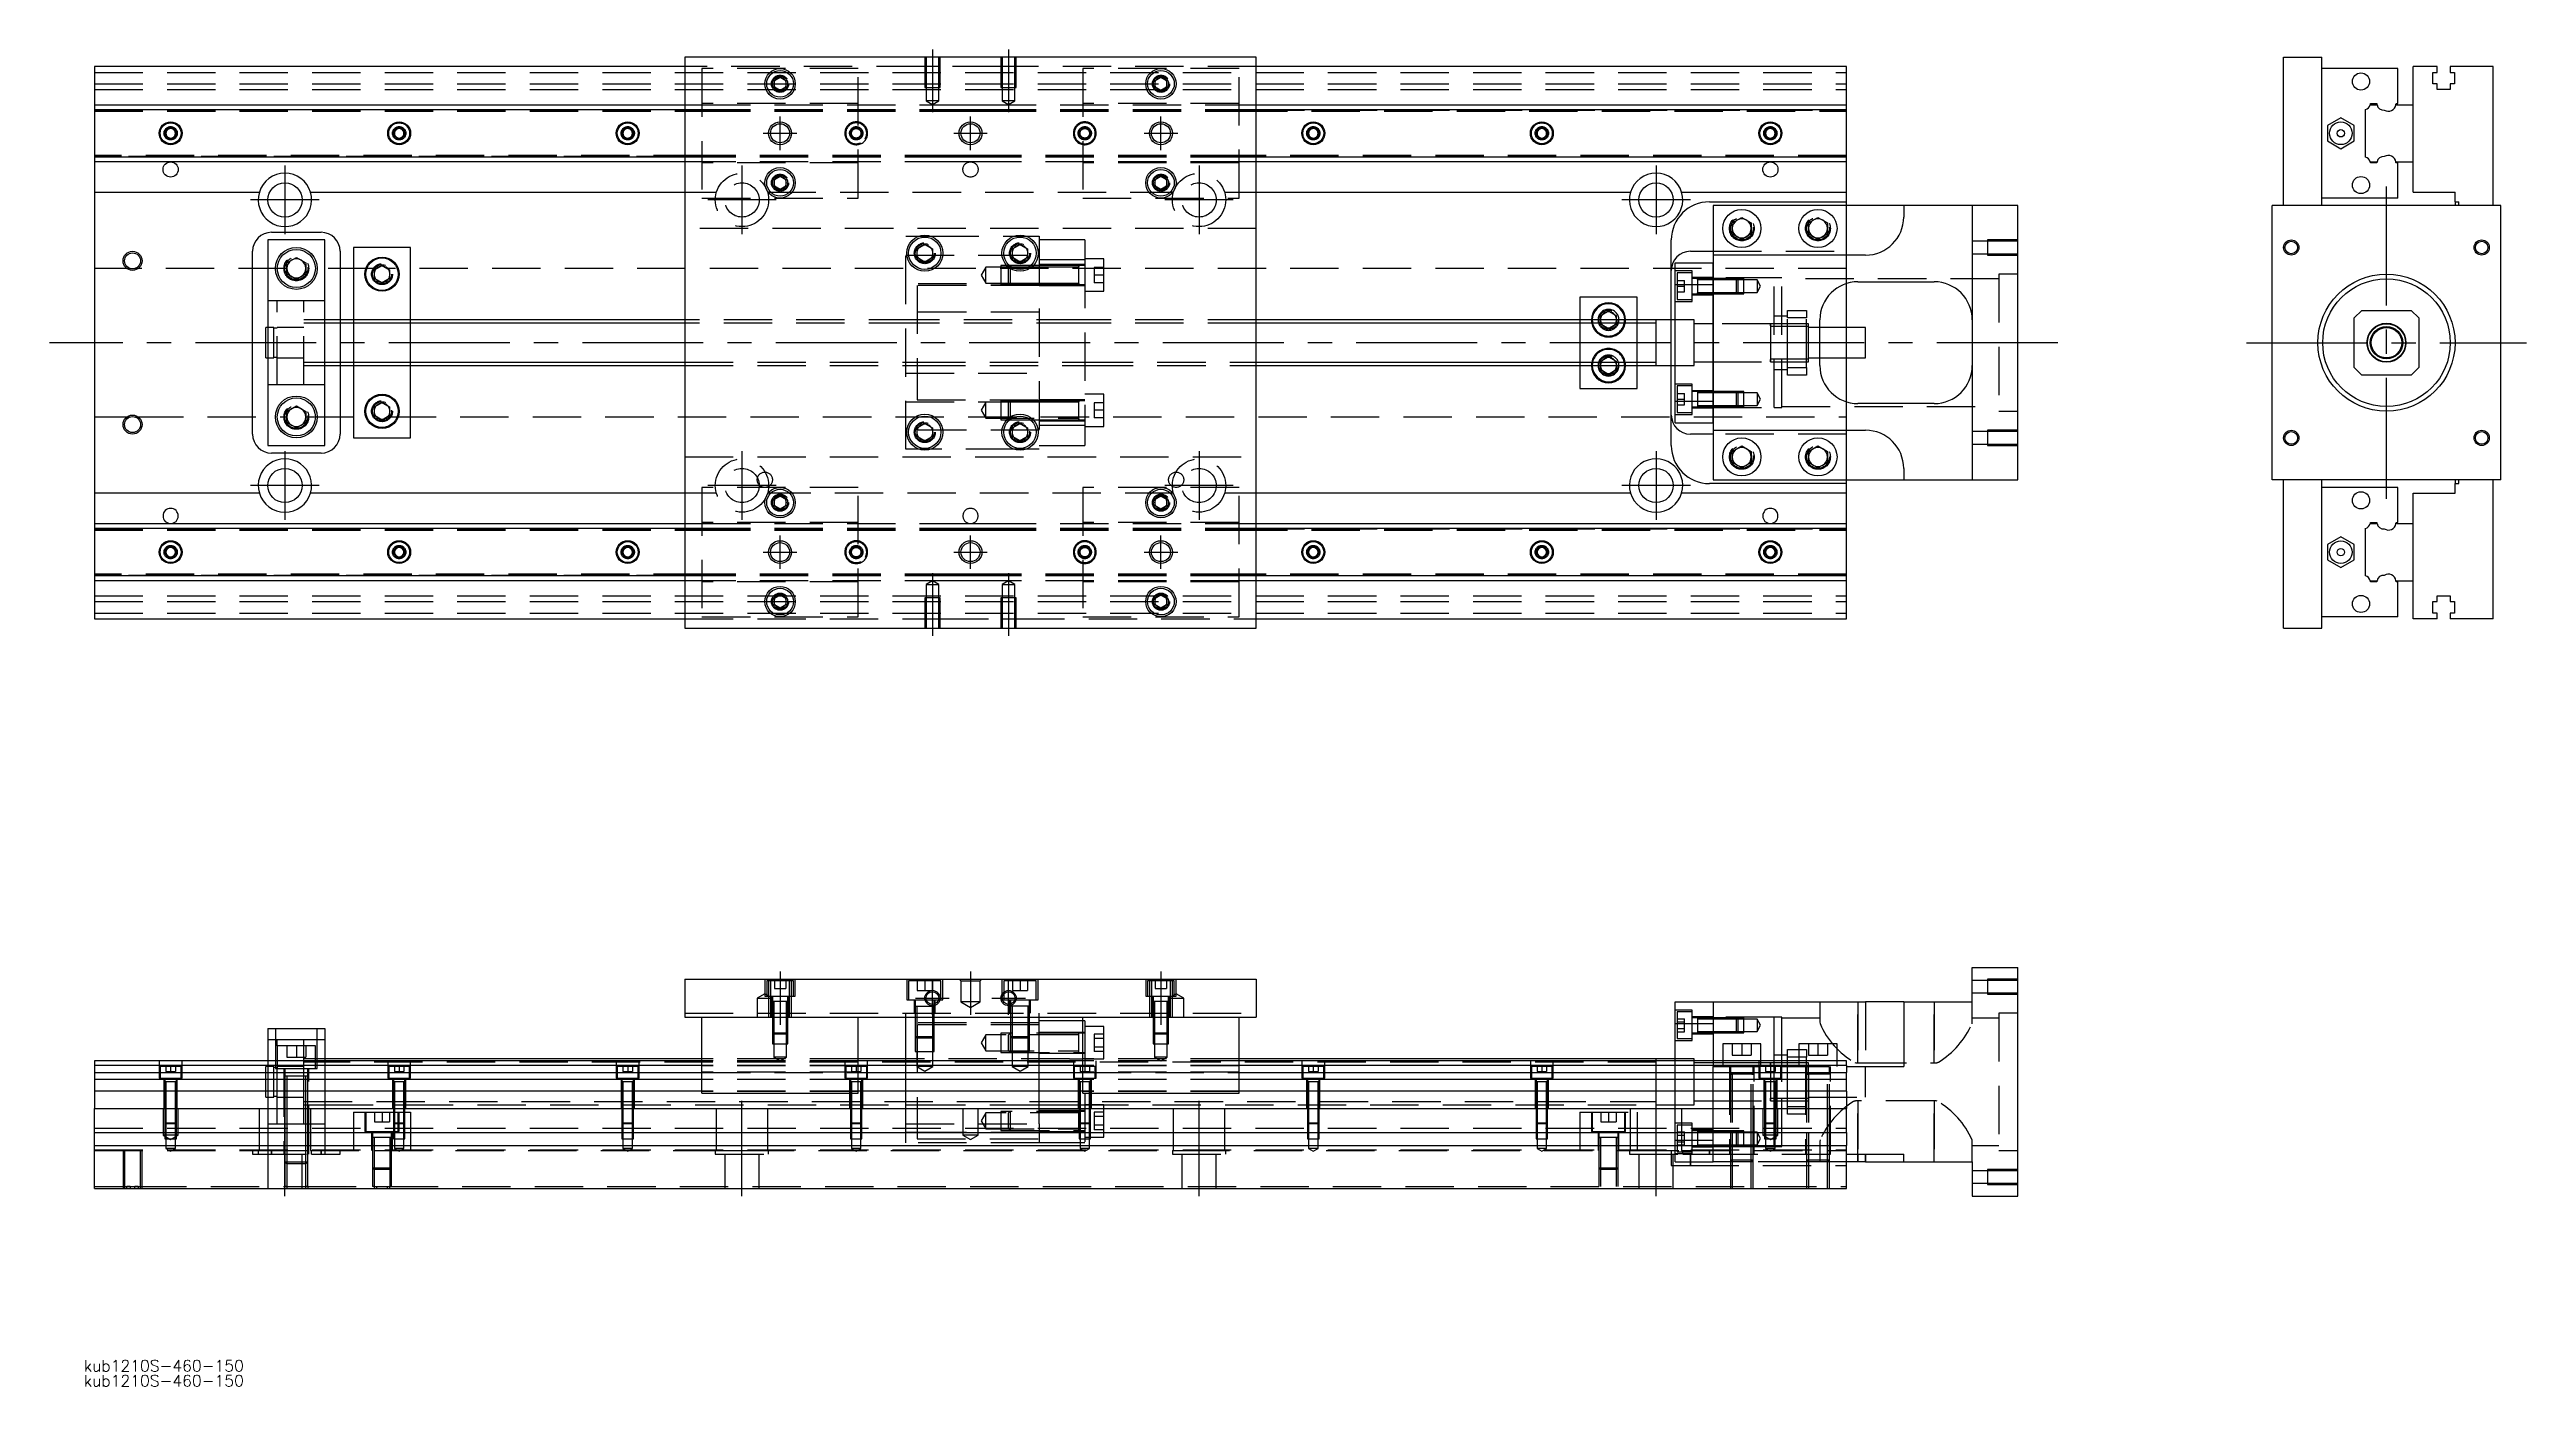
# Model space of a CAD drawing. Extents: x -12 to 639, y -274 to 77.
import ezdxf

# ---------------------------------------------------------------- set-up
doc = ezdxf.new("R2010")
doc.units = 0
doc.linetypes.add('CENTER', pattern=[50.8, 31.75, -6.35, 6.35, -6.35])
doc.linetypes.add('DASHED', pattern=[19.05, 12.7, -6.35])
doc.layers.get('0').update_dxf_attribs({"linetype": 'CONTINUOUS'})
doc.layers.add('CENTER', color=1, linetype='CENTER')
doc.styles.get("Standard").update_dxf_attribs({"font": 'txt.shx', "height": 3, "bigfont": 'bigfont.shx'})

# ---------------------------------------------------------------- blocks, each defined once
blk = doc.blocks.new('*U2')
at = {"color": 7, "linetype": 'CONTINUOUS'}
blk.add_text('kub1210S-460-150', height=3, dxfattribs=at).set_placement((-2.82, -274.13))
blk = doc.blocks.new('*U3')
at = {"color": 7, "linetype": 'CONTINUOUS'}
blk.add_text('kub1210S-460-150', height=3, dxfattribs=at).set_placement((-2.82, -270.2))

msp = doc.modelspace()

# ---------------------------------------------------------------- linework, layer by layer
at = {"color": 7, "linetype": 'CONTINUOUS'}
for p, q in [((0, 72.5), (0, 62.5)), ((155, 72.5), (0, 72.5)), ((305, 75), (155, 75)), ((155, 75), (155, -75)), ((305, -75), (305, 75)), ((460, 72.5), (305, 72.5)), ((460, 62.5), (460, 72.5)), ((574.76, 75), (584.76, 75)), ((574.76, 36), (574.76, 75)), ((584.76, 36), (584.76, 75)), ((604.76, 72), (584.76, 72)), ((604.76, 62.8), (604.76, 72)), ((615.06, 72.5), (608.76, 72.5)), ((608.76, 62.5), (608.76, 72.5)), ((615.06, 71), (615.06, 72.5)), ((618.46, 72.5), (618.46, 71)), ((629.76, 72.5), (618.46, 72.5)), ((629.76, 36), (629.76, 72.5)), ((178.5, 68.87), (180, 69.73)), ((178.5, 67.13), (178.5, 68.87)), ((180, 66.27), (178.5, 67.13)), ((180, 69.73), (181.5, 68.87)), ((181.5, 67.13), (180, 66.27)), ((181.5, 68.87), (181.5, 67.13)), ((278.5, 68.87), (280, 69.73)), ((278.5, 67.13), (278.5, 68.87)), ((280, 66.27), (278.5, 67.13)), ((280, 69.73), (281.5, 68.87)), ((281.5, 67.13), (280, 66.27)), ((281.5, 68.87), (281.5, 67.13)), ((613.91, 71), (615.06, 71)), ((613.91, 68), (613.91, 71)), ((615.06, 68), (613.91, 68)), ((615.06, 66.5), (615.06, 68)), ((618.46, 66.5), (615.06, 66.5)), ((618.46, 71), (619.61, 71)), ((618.46, 68), (618.46, 66.5)), ((619.61, 68), (618.46, 68)), ((619.61, 71), (619.61, 68)), ((0, 62.5), (155, 62.5)), ((0, 62.5), (0, 61.25)), ((0, 61.25), (155, 61.25)), ((0, 61.25), (0, 48.75)), ((305, 62.5), (460, 62.5)), ((305, 61.25), (460, 61.25)), ((460, 61.25), (460, 62.5)), ((460, 48.75), (460, 61.25)), ((589.76, 59.04), (586.26, 57.02)), ((593.26, 57.02), (589.76, 59.04)), ((596.26, 48.75), (596.26, 61.25)), ((597.51, 62.5), (599.29, 62.5)), ((597.56, 62.8), (599.26, 62.8)), ((604.24, 62.5), (608.76, 62.5)), ((604.26, 62.8), (604.76, 62.8)), ((608.76, 47.5), (608.76, 62.5)), ((608.76, 47.5), (608.76, 62.5)), ((18.75, 55.72), (20, 56.44)), ((18.75, 54.28), (18.75, 55.72)), ((20, 53.56), (18.75, 54.28)), ((20, 56.44), (21.25, 55.72)), ((21.25, 54.28), (20, 53.56)), ((21.25, 55.72), (21.25, 54.28)), ((78.75, 55.72), (80, 56.44)), ((78.75, 54.28), (78.75, 55.72)), ((80, 53.56), (78.75, 54.28)), ((80, 56.44), (81.25, 55.72)), ((81.25, 54.28), (80, 53.56)), ((81.25, 55.72), (81.25, 54.28)), ((138.75, 55.72), (140, 56.44)), ((138.75, 54.28), (138.75, 55.72)), ((140, 53.56), (138.75, 54.28)), ((140, 56.44), (141.25, 55.72)), ((141.25, 54.28), (140, 53.56)), ((141.25, 55.72), (141.25, 54.28)), ((318.75, 55.72), (320, 56.44)), ((318.75, 54.28), (318.75, 55.72)), ((320, 53.56), (318.75, 54.28)), ((320, 56.44), (321.25, 55.72)), ((321.25, 54.28), (320, 53.56)), ((321.25, 55.72), (321.25, 54.28)), ((378.75, 55.72), (380, 56.44)), ((378.75, 54.28), (378.75, 55.72)), ((380, 53.56), (378.75, 54.28)), ((380, 56.44), (381.25, 55.72)), ((381.25, 54.28), (380, 53.56)), ((381.25, 55.72), (381.25, 54.28)), ((438.75, 55.72), (440, 56.44)), ((438.75, 54.28), (438.75, 55.72)), ((440, 53.56), (438.75, 54.28)), ((440, 56.44), (441.25, 55.72)), ((441.25, 54.28), (440, 53.56)), ((441.25, 55.72), (441.25, 54.28)), ((586.26, 57.02), (586.26, 52.98)), ((586.26, 52.98), (589.76, 50.96)), ((589.76, 50.96), (593.26, 52.98)), ((593.26, 52.98), (593.26, 57.02)), ((155, 48.75), (0, 48.75)), ((0, 48.75), (0, 47.5)), ((155, 47.5), (0, 47.5)), ((0, 47.5), (0, 39.5)), ((460, 48.75), (305, 48.75)), ((460, 47.5), (305, 47.5)), ((460, 47.5), (460, 48.75)), ((460, 39.5), (460, 47.5)), ((597.51, 47.5), (599.29, 47.5)), ((599.26, 47.2), (597.56, 47.2)), ((604.24, 47.5), (608.76, 47.5)), ((604.76, 47.2), (604.26, 47.2)), ((604.76, 38), (604.76, 47.2)), ((608.76, 39.5), (608.76, 47.5)), ((0, 39.5), (43.29, 39.5)), ((0, 39.5), (0, -39.5)), ((56.71, 39.5), (155, 39.5)), ((178.5, 42.87), (180, 43.73)), ((178.5, 41.13), (178.5, 42.87)), ((180, 40.27), (178.5, 41.13)), ((180, 43.73), (181.5, 42.87)), ((181.5, 41.13), (180, 40.27)), ((181.5, 42.87), (181.5, 41.13)), ((278.5, 42.87), (280, 43.73)), ((278.5, 41.13), (278.5, 42.87)), ((280, 40.27), (278.5, 41.13)), ((280, 43.73), (281.5, 42.87)), ((281.5, 41.13), (280, 40.27)), ((281.5, 42.87), (281.5, 41.13)), ((305, 39.5), (403.29, 39.5)), ((416.71, 39.5), (460, 39.5)), ((460, 37), (460, 39.5)), ((608.76, 39.5), (619.76, 39.5)), ((619.76, 37), (619.76, 39.5)), ((424, 37), (460, 37)), ((425, 36), (425, 23)), ((475, 36), (425, 36)), ((430, 31.44), (432.5, 32.89)), ((432.5, 32.89), (435, 31.44)), ((450, 31.44), (452.5, 32.89)), ((452.5, 32.89), (455, 31.44)), ((460, 36), (460, 37)), ((475, 36), (475, 33)), ((493, 36), (475, 36)), ((493, 36), (493, -36)), ((505, 36), (493, 36)), ((505, -36), (505, 36)), ((571.76, -36), (571.76, 36)), ((631.76, 36), (571.76, 36)), ((604.76, 38), (584.76, 38)), ((619.76, 37), (620.76, 37)), ((619.76, 37), (619.76, 36)), ((620.76, 36), (620.76, 37)), ((631.76, -36), (631.76, 36)), ((45.5, 27), (45.5, -27)), ((60.5, 27), (45.5, 27)), ((46.5, 29), (59.5, 29)), ((60.5, -27), (60.5, 27)), ((414, 6), (414, 27)), ((430, 28.56), (430, 31.44)), ((432.5, 27.11), (430, 28.56)), ((435, 28.56), (432.5, 27.11)), ((435, 31.44), (435, 28.56)), ((450, 28.56), (450, 31.44)), ((452.5, 27.11), (450, 28.56)), ((455, 28.56), (452.5, 27.11)), ((455, 31.44), (455, 28.56)), ((41.5, -24), (41.5, 24)), ((50.5, 20.94), (53, 22.39)), ((50.5, 18.06), (50.5, 20.94)), ((53, 22.39), (55.5, 20.94)), ((55.5, 20.94), (55.5, 18.06)), ((64.5, 24), (64.5, 6)), ((68, 25), (68, 6)), ((83, 25), (68, 25)), ((73.5, 19.15), (75.5, 20.31)), ((75.5, 20.31), (77.5, 19.15)), ((83, 6), (83, 25)), ((216, 24.65), (218, 25.81)), ((216, 22.35), (216, 24.65)), ((218, 21.19), (216, 22.35)), ((218, 25.81), (220, 24.65)), ((220, 22.35), (218, 21.19)), ((220, 24.65), (220, 22.35)), ((241, 24.65), (243, 25.81)), ((241, 22.35), (241, 24.65)), ((243, 21.19), (241, 22.35)), ((243, 25.81), (245, 24.65)), ((245, 22.35), (243, 21.19)), ((245, 24.65), (245, 22.35)), ((415, 15.33), (415, 21)), ((415, 21), (425, 21)), ((419, 24), (425, 24)), ((425, 23), (425, 15.33)), ((465, 23), (425, 23)), ((53, 16.61), (50.5, 18.06)), ((55.5, 18.06), (53, 16.61)), ((73.5, 16.85), (73.5, 19.15)), ((75.5, 15.69), (73.5, 16.85)), ((77.5, 16.85), (75.5, 15.69)), ((77.5, 19.15), (77.5, 16.85)), ((415, 15.33), (425, 15.33)), ((415, -15.33), (415, 15.33)), ((425, -15.33), (425, 15.33)), ((425, 15.33), (425, -15.33)), ((460, 4), (460, 15.54)), ((463, 16), (483, 16)), ((405, 12), (390, 12)), ((390, 12), (390, 6)), ((395.5, 7.15), (397.5, 8.31)), ((395.5, 6), (395.5, 7.15)), ((397.5, 8.31), (399.5, 7.15)), ((399.5, 7.15), (399.5, 6)), ((405, 6), (405, 12)), ((595.26, 8.5), (593.26, 6.5)), ((595.26, 8.5), (608.26, 8.5)), ((610.26, 6.5), (608.26, 8.5)), ((45, 0), (45, 4)), ((45.5, 4), (45, 4)), ((45, -4), (45, 0)), ((155, 6), (60.5, 6)), ((410, 6), (305, 6)), ((410.01, 6), (410, 6)), ((415, 6), (410, 6)), ((410, 6), (410, 6)), ((453, -6), (453, 6)), ((465, 4), (453, 4)), ((465, 0), (465, 4)), ((465, -4), (465, 0)), ((593.26, -6.5), (593.26, 6.5)), ((610.26, 6.5), (610.26, -6.5)), ((45, -4), (45.5, -4)), ((60.5, -6), (155, -6)), ((64.5, -6), (64.5, -24)), ((68, -6), (68, -25)), ((83, -25), (83, -6)), ((305, -6), (410, -6)), ((390, -6), (390, -12)), ((395.5, -7.15), (395.5, -6)), ((399.5, -6), (399.5, -7.15)), ((405, -12), (405, -6)), ((410, -6), (410.01, -6)), ((410, -6), (410, -6)), ((410, -6), (415, -6)), ((414, -27), (414, -6)), ((453, -4), (465, -4)), ((460, -15.54), (460, -4)), ((593.26, -6.5), (595.26, -8.5)), ((608.26, -8.5), (610.26, -6.5)), ((390, -12), (405, -12)), ((397.5, -8.31), (395.5, -7.15)), ((399.5, -7.15), (397.5, -8.31)), ((608.26, -8.5), (595.26, -8.5)), ((50.5, -18.06), (53, -16.61)), ((50.5, -20.94), (50.5, -18.06)), ((53, -16.61), (55.5, -18.06)), ((55.5, -18.06), (55.5, -20.94)), ((73.5, -16.85), (75.5, -15.69)), ((73.5, -19.15), (73.5, -16.85)), ((75.5, -20.31), (73.5, -19.15)), ((75.5, -15.69), (77.5, -16.85)), ((77.5, -19.15), (75.5, -20.31)), ((77.5, -16.85), (77.5, -19.15)), ((415, -15.33), (425, -15.33)), ((415, -21), (415, -15.33)), ((425, -15.33), (425, -23)), ((483, -16), (463, -16)), ((600.26, -16.5), (600.26, -16.5)), ((53, -22.39), (50.5, -20.94)), ((55.5, -20.94), (53, -22.39)), ((68, -25), (83, -25)), ((216, -22.35), (218, -21.19)), ((216, -24.65), (216, -22.35)), ((218, -25.81), (216, -24.65)), ((218, -21.19), (220, -22.35)), ((220, -24.65), (218, -25.81)), ((220, -22.35), (220, -24.65)), ((241, -22.35), (243, -21.19)), ((241, -24.65), (241, -22.35)), ((243, -25.81), (241, -24.65)), ((243, -21.19), (245, -22.35)), ((245, -24.65), (243, -25.81)), ((245, -22.35), (245, -24.65)), ((415, -21), (425, -21)), ((425, -24), (419, -24)), ((425, -23), (465, -23)), ((425, -23), (425, -36)), ((45.5, -27), (60.5, -27)), ((59.5, -29), (46.5, -29)), ((430, -28.56), (432.5, -27.11)), ((430, -31.44), (430, -28.56)), ((432.5, -32.89), (430, -31.44)), ((432.5, -27.11), (435, -28.56)), ((435, -31.44), (432.5, -32.89)), ((435, -28.56), (435, -31.44)), ((450, -28.56), (452.5, -27.11)), ((450, -31.44), (450, -28.56)), ((452.5, -32.89), (450, -31.44)), ((452.5, -27.11), (455, -28.56)), ((455, -31.44), (452.5, -32.89)), ((455, -28.56), (455, -31.44)), ((460, -37), (424, -37)), ((425, -36), (475, -36)), ((460, -37), (460, -36)), ((460, -39.5), (460, -37)), ((475, -33), (475, -36)), ((475, -36), (493, -36)), ((493, -36), (505, -36)), ((631.76, -36), (571.76, -36)), ((574.76, -75), (574.76, -36)), ((584.76, -75), (584.76, -36)), ((604.76, -38), (584.76, -38)), ((604.76, -47.2), (604.76, -38)), ((619.76, -36), (619.76, -37)), ((619.76, -39.5), (619.76, -37)), ((619.76, -37), (620.76, -37)), ((620.76, -37), (620.76, -36)), ((629.76, -72.5), (629.76, -36)), ((43.29, -39.5), (0, -39.5)), ((0, -39.5), (0, -47.5)), ((155, -39.5), (56.71, -39.5)), ((178.5, -41.13), (180, -40.27)), ((178.5, -42.87), (178.5, -41.13)), ((180, -43.73), (178.5, -42.87)), ((180, -40.27), (181.5, -41.13)), ((181.5, -42.87), (180, -43.73)), ((181.5, -41.13), (181.5, -42.87)), ((278.5, -41.13), (280, -40.27)), ((278.5, -42.87), (278.5, -41.13)), ((280, -43.73), (278.5, -42.87)), ((280, -40.27), (281.5, -41.13)), ((281.5, -42.87), (280, -43.73)), ((281.5, -41.13), (281.5, -42.87)), ((403.29, -39.5), (305, -39.5)), ((460, -39.5), (416.71, -39.5)), ((460, -47.5), (460, -39.5)), ((608.76, -39.5), (619.76, -39.5)), ((608.76, -47.5), (608.76, -39.5)), ((0, -47.5), (155, -47.5)), ((0, -47.5), (0, -48.75)), ((0, -48.75), (155, -48.75)), ((0, -48.75), (0, -61.25)), ((305, -47.5), (460, -47.5)), ((305, -48.75), (460, -48.75)), ((460, -48.75), (460, -47.5)), ((460, -61.25), (460, -48.75)), ((589.76, -50.96), (586.26, -52.98)), ((593.26, -52.98), (589.76, -50.96)), ((596.26, -61.25), (596.26, -48.75)), ((597.51, -47.5), (599.29, -47.5)), ((597.56, -47.2), (599.26, -47.2)), ((604.24, -47.5), (608.76, -47.5)), ((604.26, -47.2), (604.76, -47.2)), ((608.76, -62.5), (608.76, -47.5)), ((608.76, -62.5), (608.76, -47.5)), ((18.75, -54.28), (20, -53.56)), ((18.75, -55.72), (18.75, -54.28)), ((20, -56.44), (18.75, -55.72)), ((20, -53.56), (21.25, -54.28)), ((21.25, -55.72), (20, -56.44)), ((21.25, -54.28), (21.25, -55.72)), ((78.75, -54.28), (80, -53.56)), ((78.75, -55.72), (78.75, -54.28)), ((80, -56.44), (78.75, -55.72)), ((80, -53.56), (81.25, -54.28)), ((81.25, -55.72), (80, -56.44)), ((81.25, -54.28), (81.25, -55.72)), ((138.75, -54.28), (140, -53.56)), ((138.75, -55.72), (138.75, -54.28)), ((140, -56.44), (138.75, -55.72)), ((140, -53.56), (141.25, -54.28)), ((141.25, -55.72), (140, -56.44)), ((141.25, -54.28), (141.25, -55.72)), ((318.75, -54.28), (320, -53.56)), ((318.75, -55.72), (318.75, -54.28)), ((320, -56.44), (318.75, -55.72)), ((320, -53.56), (321.25, -54.28)), ((321.25, -55.72), (320, -56.44)), ((321.25, -54.28), (321.25, -55.72)), ((378.75, -54.28), (380, -53.56)), ((378.75, -55.72), (378.75, -54.28)), ((380, -56.44), (378.75, -55.72)), ((380, -53.56), (381.25, -54.28)), ((381.25, -55.72), (380, -56.44)), ((381.25, -54.28), (381.25, -55.72)), ((438.75, -54.28), (440, -53.56)), ((438.75, -55.72), (438.75, -54.28)), ((440, -56.44), (438.75, -55.72)), ((440, -53.56), (441.25, -54.28)), ((441.25, -55.72), (440, -56.44)), ((441.25, -54.28), (441.25, -55.72)), ((586.26, -52.98), (586.26, -57.02)), ((586.26, -57.02), (589.76, -59.04)), ((589.76, -59.04), (593.26, -57.02)), ((593.26, -57.02), (593.26, -52.98)), ((155, -61.25), (0, -61.25)), ((0, -61.25), (0, -62.5)), ((155, -62.5), (0, -62.5)), ((0, -62.5), (0, -72.5)), ((460, -61.25), (305, -61.25)), ((460, -62.5), (305, -62.5)), ((460, -62.5), (460, -61.25)), ((460, -72.5), (460, -62.5)), ((597.51, -62.5), (599.29, -62.5)), ((599.26, -62.8), (597.56, -62.8)), ((604.24, -62.5), (608.76, -62.5)), ((604.76, -62.8), (604.26, -62.8)), ((604.76, -72), (604.76, -62.8)), ((608.76, -72.5), (608.76, -62.5)), ((178.5, -67.13), (180, -66.27)), ((178.5, -68.87), (178.5, -67.13)), ((180, -69.73), (178.5, -68.87)), ((180, -66.27), (181.5, -67.13)), ((181.5, -68.87), (180, -69.73)), ((181.5, -67.13), (181.5, -68.87)), ((278.5, -67.13), (280, -66.27)), ((278.5, -68.87), (278.5, -67.13)), ((280, -69.73), (278.5, -68.87)), ((280, -66.27), (281.5, -67.13)), ((281.5, -68.87), (280, -69.73)), ((281.5, -67.13), (281.5, -68.87)), ((613.91, -68), (615.06, -68)), ((613.91, -71), (613.91, -68)), ((615.06, -71), (613.91, -71)), ((615.06, -66.5), (618.46, -66.5)), ((615.06, -68), (615.06, -66.5)), ((615.06, -72.5), (615.06, -71)), ((618.46, -66.5), (618.46, -68)), ((618.46, -68), (619.61, -68)), ((618.46, -71), (618.46, -72.5)), ((619.61, -71), (618.46, -71)), ((619.61, -68), (619.61, -71)), ((0, -72.5), (155, -72.5)), ((155, -75), (305, -75)), ((305, -72.5), (460, -72.5)), ((574.76, -75), (584.76, -75)), ((604.76, -72), (584.76, -72)), ((615.06, -72.5), (608.76, -72.5)), ((629.76, -72.5), (618.46, -72.5)), ((155, -167.12), (305, -167.12)), ((155, -167.12), (155, -177.12)), ((305, -167.12), (305, -177.12)), ((493, -173.12), (493, -164.12)), ((493, -164.12), (505, -164.12)), ((505, -224.12), (505, -164.12)), ((415, -178.79), (415, -173.12)), ((415, -173.12), (425, -173.12)), ((425, -173.12), (425, -188.62)), ((425, -173.12), (465, -173.12)), ((475, -173.12), (465, -173.12)), ((475, -173.12), (475, -190.12)), ((475, -173.12), (493, -173.12)), ((45.5, -180.12), (45.5, -188.62)), ((45.5, -180.12), (60.5, -180.12)), ((60.5, -180.12), (60.5, -188.62)), ((155, -177.12), (305, -177.12)), ((159.5, -197.12), (159.5, -177.12)), ((200.5, -197.12), (200.5, -177.12)), ((213, -188.62), (213, -177.12)), ((248, -188.62), (248, -177.12)), ((259.5, -178.12), (248, -178.12)), ((259.5, -197.12), (259.5, -177.12)), ((300.5, -197.12), (300.5, -177.12)), ((415, -178.79), (425, -178.79)), ((415, -188.62), (415, -178.79)), ((159.5, -188.12), (60.5, -188.12)), ((213, -188.12), (200.5, -188.12)), ((256, -188.12), (259.5, -188.12)), ((410, -188.12), (300.5, -188.12)), ((410, -188.62), (410, -188.12)), ((410.01, -188.12), (410, -188.12)), ((415, -188.12), (410, -188.12)), ((410, -188.12), (410, -188.12)), ((437.5, -184.12), (427.5, -184.12)), ((427.5, -184.12), (427.5, -188.62)), ((437.5, -188.62), (437.5, -184.12)), ((457.5, -184.12), (447.5, -184.12)), ((447.5, -184.12), (447.5, -188.62)), ((457.5, -188.62), (457.5, -184.12)), ((0, -188.62), (0, -189.87)), ((159.5, -188.62), (0, -188.62)), ((159.5, -189.87), (0, -189.87)), ((0, -189.87), (0, -191.65)), ((0, -191.65), (159.5, -191.65)), ((0, -191.65), (0, -193.54)), ((159.5, -193.54), (0, -193.54)), ((0, -193.54), (0, -196.6)), ((259.5, -188.62), (200.5, -188.62)), ((259.5, -189.87), (200.5, -189.87)), ((200.5, -191.65), (259.5, -191.65)), ((259.5, -193.54), (200.5, -193.54)), ((460, -188.62), (300.5, -188.62)), ((460, -189.87), (300.5, -189.87)), ((300.5, -191.65), (460, -191.65)), ((460, -193.54), (300.5, -193.54)), ((441, -189.87), (440, -189.87)), ((444.5, -189.87), (441, -189.87)), ((447.5, -189.87), (444.5, -189.87)), ((449.5, -189.87), (447.5, -189.87)), ((450, -189.87), (449.5, -189.87)), ((460, -189.87), (460, -188.62)), ((460, -189.87), (460, -191.65)), ((460, -190.12), (475, -190.12)), ((460, -193.54), (460, -191.65)), ((460, -196.6), (460, -193.54)), ((0, -196.6), (0, -201.12)), ((159.5, -196.6), (0, -196.6)), ((0, -201.12), (460, -201.12)), ((0, -207.42), (0, -201.12)), ((159.5, -197.12), (200.5, -197.12)), ((259.5, -196.6), (200.5, -196.6)), ((259.5, -197.12), (300.5, -197.12)), ((460, -196.6), (300.5, -196.6)), ((460, -196.6), (460, -201.12)), ((460, -207.42), (460, -201.12)), ((0, -207.42), (460, -207.42)), ((0, -210.82), (0, -207.42)), ((460, -207.42), (460, -210.82)), ((0, -222.12), (0, -210.82)), ((0, -210.82), (460, -210.82)), ((460, -222.12), (460, -210.82)), ((460, -213.12), (475, -213.12)), ((465, -215.12), (465, -213.12)), ((475, -215.12), (475, -213.12)), ((465, -215.12), (460, -215.12)), ((465, -215.12), (475, -215.12)), ((475, -215.12), (493, -215.12)), ((493, -215.12), (493, -224.12)), ((0, -222.12), (460, -222.12)), ((493, -224.12), (505, -224.12))]:
    msp.add_line(p, q, dxfattribs=at)
at = {"color": 3, "linetype": 'DASHED'}
for p, q in [((218, 72.5), (155, 72.5)), ((200.5, 72), (159.5, 72)), ((159.5, 72), (159.5, 38)), ((200.5, 38), (200.5, 72)), ((218, 75), (218, 67)), ((222, 72.5), (218, 72.5)), ((218.35, 75), (218.35, 67)), ((221.65, 67), (221.65, 75)), ((222, 67), (222, 75)), ((238, 72.5), (222, 72.5)), ((238, 75), (238, 67)), ((242, 72.5), (238, 72.5)), ((238.35, 75), (238.35, 67)), ((241.65, 67), (241.65, 75)), ((242, 67), (242, 75)), ((305, 72.5), (242, 72.5)), ((300.5, 72), (259.5, 72)), ((259.5, 72), (259.5, 38)), ((300.5, 38), (300.5, 72)), ((0, 71), (460, 71)), ((0, 68), (460, 68)), ((0, 66.5), (460, 66.5)), ((178, 68), (178.02, 68.3)), ((218, 67), (222, 67)), ((218.35, 67), (218.35, 63.5)), ((221.65, 63.5), (221.65, 67)), ((238, 67), (242, 67)), ((238.35, 67), (238.35, 63.5)), ((241.65, 63.5), (241.65, 67)), ((281.97, 68.33), (282, 68)), ((0, 61.11), (155, 61.11)), ((0, 61.1), (159.5, 61.1)), ((0, 60.8), (159.5, 60.8)), ((155, 62.5), (159.5, 62.5)), ((155, 61.25), (159.5, 61.25)), ((155, 61.11), (159.5, 61.11)), ((200.5, 62.8), (159.5, 62.8)), ((159.5, 62.5), (225.5, 62.5)), ((159.5, 61.25), (225.5, 61.25)), ((159.5, 61.11), (225.5, 61.11)), ((159.5, 61.1), (225.5, 61.1)), ((159.5, 60.8), (225.5, 60.8)), ((221.65, 63.5), (218.35, 63.5)), ((218.35, 63.5), (220, 62.55)), ((220, 62.55), (221.65, 63.5)), ((225.5, 62.5), (234.5, 62.5)), ((225.5, 61.25), (234.5, 61.25)), ((225.5, 61.11), (234.5, 61.11)), ((225.5, 61.1), (234.5, 61.1)), ((225.5, 60.8), (234.5, 60.8)), ((234.5, 62.5), (300.5, 62.5)), ((234.5, 61.25), (300.5, 61.25)), ((234.5, 61.11), (300.5, 61.11)), ((234.5, 61.1), (300.5, 61.1)), ((234.5, 60.8), (300.5, 60.8)), ((241.65, 63.5), (238.35, 63.5)), ((238.35, 63.5), (240, 62.55)), ((240, 62.55), (241.65, 63.5)), ((300.5, 62.8), (259.5, 62.8)), ((300.5, 62.5), (305, 62.5)), ((300.5, 61.25), (305, 61.25)), ((300.5, 61.11), (305, 61.11)), ((300.5, 61.1), (460, 61.1)), ((300.5, 60.8), (460, 60.8)), ((305, 61.11), (460, 61.11)), ((18.5, 55), (18.52, 55.25)), ((81.48, 55.26), (81.5, 55)), ((138.5, 55), (138.52, 55.25)), ((198.5, 55), (198.52, 55.25)), ((198.75, 55.72), (200, 56.44)), ((198.75, 54.28), (198.75, 55.72)), ((200, 53.56), (198.75, 54.28)), ((200, 56.44), (201.25, 55.72)), ((201.25, 54.28), (200, 53.56)), ((201.25, 55.72), (201.25, 54.28)), ((258.75, 55.72), (260, 56.44)), ((258.75, 54.28), (258.75, 55.72)), ((260, 53.56), (258.75, 54.28)), ((260, 56.44), (261.25, 55.72)), ((261.25, 54.28), (260, 53.56)), ((261.25, 55.72), (261.25, 54.28)), ((261.48, 55.26), (261.5, 55)), ((318.5, 55), (318.52, 55.25)), ((381.48, 55.26), (381.5, 55)), ((438.5, 55), (438.52, 55.25)), ((159.5, 49.2), (0, 49.2)), ((159.5, 48.9), (0, 48.9)), ((155, 48.89), (0, 48.89)), ((159.5, 48.89), (155, 48.89)), ((159.5, 48.75), (155, 48.75)), ((159.5, 47.5), (155, 47.5)), ((225.5, 49.2), (159.5, 49.2)), ((225.5, 48.9), (159.5, 48.9)), ((225.5, 48.89), (159.5, 48.89)), ((225.5, 48.75), (159.5, 48.75)), ((225.5, 47.5), (159.5, 47.5)), ((200.5, 47.2), (159.5, 47.2)), ((234.5, 49.2), (225.5, 49.2)), ((234.5, 48.9), (225.5, 48.9)), ((234.5, 48.89), (225.5, 48.89)), ((234.5, 48.75), (225.5, 48.75)), ((234.5, 47.5), (225.5, 47.5)), ((300.5, 49.2), (234.5, 49.2)), ((300.5, 48.9), (234.5, 48.9)), ((300.5, 48.89), (234.5, 48.89)), ((300.5, 48.75), (234.5, 48.75)), ((300.5, 47.5), (234.5, 47.5)), ((300.5, 47.2), (259.5, 47.2)), ((460, 49.2), (300.5, 49.2)), ((460, 48.9), (300.5, 48.9)), ((305, 48.89), (300.5, 48.89)), ((305, 48.75), (300.5, 48.75)), ((305, 47.5), (300.5, 47.5)), ((460, 48.89), (305, 48.89)), ((155, 39.5), (163.29, 39.5)), ((176.71, 39.5), (283.29, 39.5)), ((178, 42), (178.03, 42.35)), ((281.97, 42.33), (282, 42)), ((296.71, 39.5), (305, 39.5)), ((159.5, 38), (200.5, 38)), ((259.5, 38), (300.5, 38)), ((460, 24), (460, 36)), ((305, 30), (155, 30)), ((213, 28), (216.48, 28)), ((213, -28), (213, 28)), ((216.48, 28), (219.52, 28)), ((219.52, 28), (241.48, 28)), ((241.48, 28), (244.52, 28)), ((244.52, 28), (248, 28)), ((248, 28), (248, -28)), ((260, 27), (248, 27)), ((260, 27), (260, 21.75)), ((435.48, 30.36), (435.5, 30)), ((455.48, 30.36), (455.5, 30)), ((497, 26.65), (493, 26.65)), ((497, 27), (497, 23)), ((505, 27), (497, 27)), ((505, 26.65), (497, 26.65)), ((55.98, 19.86), (56, 19.5)), ((213, 23), (248, 23)), ((215.5, 23.5), (215.52, 23.8)), ((234, 19.85), (232.79, 17.75)), ((234, 15.65), (234, 19.85)), ((238, 19.85), (234, 19.85)), ((238, 20.25), (238, 15.25)), ((239.53, 20.25), (238, 20.25)), ((240, 19.85), (238, 19.85)), ((240.26, 20.25), (239.53, 20.25)), ((240.34, 20.19), (240, 19.85)), ((240, 19.82), (240, 19.85)), ((240.82, 19.85), (240, 19.85)), ((240, 15.65), (240, 19.82)), ((240.4, 20.25), (240.26, 20.25)), ((240.4, 20.25), (240.34, 20.19)), ((240.4, 20.25), (240.4, 20.14)), ((245.74, 20.25), (240.4, 20.25)), ((245.74, 20.25), (240.4, 20.25)), ((240.4, 20.14), (240.4, 19.52)), ((240.4, 19.52), (240.4, 15.25)), ((240.5, 23.5), (240.52, 23.8)), ((245.18, 19.85), (240.82, 19.85)), ((246.04, 19.85), (245.18, 19.85)), ((246.47, 20.25), (245.74, 20.25)), ((248, 19.85), (246.04, 19.85)), ((248, 20.25), (246.47, 20.25)), ((248, 20.25), (246.47, 20.25)), ((260, 21.75), (248, 21.75)), ((260, 20.5), (248, 20.5)), ((258.4, 20.25), (248, 20.25)), ((258.4, 19.85), (248, 19.85)), ((258.4, 15.25), (258.4, 20.25)), ((258.4, 19.85), (258.4, 20.25)), ((258.4, 15.25), (258.4, 20.25)), ((258.4, 20), (258.4, 20.25)), ((258.4, 20.25), (258.4, 20)), ((260, 20.25), (258.4, 20.25)), ((258.4, 15.51), (258.4, 20)), ((258.4, 15.65), (258.4, 19.85)), ((265, 22), (260, 22)), ((260, 21.75), (260, -21.75)), ((262.5, 19.75), (262.5, 17.75)), ((265, 19.75), (262.5, 19.75)), ((265, 13.5), (265, 22)), ((425, 24), (460, 24)), ((425, 15.33), (425, 21)), ((460, 23), (460, 24)), ((460, 15.54), (460, 23)), ((493, 23.35), (497, 23.35)), ((497, 23.35), (505, 23.35)), ((497, 23), (505, 23)), ((9.36, 19.5), (0, 19.5)), ((50.5, 19.5), (10.64, 19.5)), ((74.1, 19.5), (55.5, 19.5)), ((73, 18), (73.01, 18.25)), ((460, 19.5), (76.9, 19.5)), ((248, 15.5), (213, 15.5)), ((216, 15), (216, -15)), ((248, 15), (216, 15)), ((232.79, 17.75), (234, 15.65)), ((234, 15.65), (238, 15.65)), ((238, 15.65), (240, 15.65)), ((238, 15.25), (240.4, 15.25)), ((240, 15.65), (248, 15.65)), ((240, 15.65), (240.4, 15.25)), ((240.4, 15.25), (248, 15.25)), ((248, 15.65), (258.4, 15.65)), ((248, 15.25), (258.4, 15.25)), ((248, 15), (260, 15)), ((258.4, 15.25), (258.4, 15.65)), ((258.4, 15.25), (258.4, 15.51)), ((258.4, 15.51), (258.4, 15.25)), ((258.4, 15.25), (260, 15.25)), ((260, 13.5), (265, 13.5)), ((262.5, 17.75), (262.5, 15.75)), ((265, 17.75), (262.5, 17.75)), ((265, 15.75), (262.5, 15.75)), ((419.5, 18.85), (415, 18.85)), ((415.5, 18.35), (415.5, 11.35)), ((419.5, 18.35), (415.5, 18.35)), ((415.5, 16.35), (417.5, 16.35)), ((415.5, 14.85), (417.5, 14.85)), ((415.5, 13.35), (417.5, 13.35)), ((417.5, 14.85), (417.5, 16.35)), ((417.5, 13.35), (417.5, 14.85)), ((419.5, 10.85), (419.5, 18.85)), ((425, 17.1), (419.5, 17.1)), ((420.9, 16.85), (419.5, 16.85)), ((420.9, 16.85), (420.9, 16.63)), ((420.9, 16.63), (420.9, 16.85)), ((425, 16.85), (420.9, 16.85)), ((420.9, 16.85), (420.9, 16.85)), ((420.9, 16.85), (420.9, 16.85)), ((420.9, 16.63), (420.9, 13.07)), ((425, 16.5), (420.9, 16.5)), ((420.9, 13.2), (425, 13.2)), ((420.9, 13.07), (420.9, 12.85)), ((420.9, 12.85), (420.9, 13.07)), ((441, 17), (425, 17)), ((431.15, 16.85), (425, 16.85)), ((431.15, 16.85), (425, 16.85)), ((431.5, 16.5), (425, 16.5)), ((425, 13.2), (431.5, 13.2)), ((431.15, 12.85), (431.15, 16.85)), ((433, 16.85), (431.15, 16.85)), ((431.5, 16.5), (431.15, 16.85)), ((431.15, 12.85), (431.5, 13.2)), ((431.5, 16.5), (431.5, 13.2)), ((433, 16.5), (431.5, 16.5)), ((431.5, 13.2), (433, 13.2)), ((433, 12.85), (433, 16.85)), ((436.5, 16.5), (433, 16.5)), ((433, 13.2), (436.5, 13.2)), ((436.5, 16.5), (436.5, 13.2)), ((437.45, 14.85), (436.5, 16.5)), ((436.5, 13.2), (437.45, 14.85)), ((441, -17), (441, 17)), ((443, 17), (441, 17)), ((443, -17), (443, 17)), ((500, 16.75), (443, 16.75)), ((460, 15.54), (460, 15.54)), ((500, 18), (500, -18)), ((505, 18), (500, 18)), ((48, 11), (45.5, 11)), ((48, -11), (48, 11)), ((55, 11), (48, 11)), ((55, -11), (55, 11)), ((60.5, 11), (55, 11)), ((248, 8), (213, 8)), ((415, 10.85), (419.5, 10.85)), ((415.5, 11.35), (419.5, 11.35)), ((419.5, 12.85), (420.9, 12.85)), ((419.5, 12.6), (425, 12.6)), ((420.9, 12.85), (420.9, 12.85)), ((420.9, 12.85), (425, 12.85)), ((420.9, 12.85), (420.9, 12.85)), ((425, 12.85), (431.15, 12.85)), ((425, 12.85), (431.15, 12.85)), ((431.15, 12.85), (433, 12.85)), ((444.5, 7), (441, 7)), ((444.5, 8.5), (449.5, 8.5)), ((444.5, 6.5), (444.5, 8.5)), ((449.5, 8.5), (449.5, 6.5)), ((47.1, 4), (45.5, 4)), ((47.1, 0), (47.1, 4)), ((48, 3.8), (47.1, 3.8)), ((47.1, -4), (47.1, 0)), ((55, 4), (48, 4)), ((60.5, 6), (55, 6)), ((60.5, 5.13), (55, 5.13)), ((64.5, 6), (64.5, 5.13)), ((64.5, 5.13), (64.5, -5.12)), ((68, 6), (68, 5.13)), ((68, 5.13), (68, -5.12)), ((83, 5.13), (83, 6)), ((83, -5.12), (83, 5.13)), ((216, 6), (155, 6)), ((216, 5.13), (155, 5.13)), ((260, 6), (216, 6)), ((260, 5.13), (216, 5.13)), ((305, 6), (260, 6)), ((305, 5.13), (260, 5.13)), ((390, 6), (390, 5.13)), ((390, 5.13), (390, -5.12)), ((395.5, 5.13), (395.5, 6)), ((395.5, 4.85), (395.5, 5.13)), ((397.5, 3.69), (395.5, 4.85)), ((399.5, 4.85), (397.5, 3.69)), ((399.5, 6), (399.5, 5.13)), ((399.5, 5.13), (399.5, 4.85)), ((399.98, 6.29), (400, 6)), ((405, 5.13), (405, 6)), ((405, -5.12), (405, 5.13)), ((410, -6), (410, 6)), ((414, -6), (414, 6)), ((420, 6), (415, 6)), ((420, 0), (420, 6)), ((425, 5), (420, 5)), ((420, -6), (420, 0)), ((440.01, 5), (425, 5)), ((440, 4.44), (440, 5)), ((440, 5), (440, 4.44)), ((449.5, 5), (440, 5)), ((440, 4.44), (440, -4.44)), ((449.5, 4.25), (440, 4.25)), ((444.5, -6.5), (444.5, 6.5)), ((449.5, 6.5), (444.5, 6.5)), ((449.5, -6.5), (449.5, 6.5)), ((450, 5), (449.5, 5)), ((450, 4.25), (449.5, 4.25)), ((450, 0), (450, 5)), ((453, 4), (450, 4)), ((450, -5), (450, 0)), ((460, -4), (460, 4)), ((45.5, -4), (47.1, -4)), ((47.1, -3.8), (48, -3.8)), ((48, -4), (55, -4)), ((55, -5.12), (60.5, -5.12)), ((55, -6), (60.5, -6)), ((64.5, -5.12), (64.5, -6)), ((68, -5.12), (68, -6)), ((83, -6), (83, -5.12)), ((155, -5.12), (216, -5.12)), ((155, -6), (216, -6)), ((216, -5.12), (260, -5.12)), ((216, -6), (260, -6)), ((260, -5.12), (305, -5.12)), ((260, -6), (305, -6)), ((390, -5.12), (390, -6)), ((395.5, -4.85), (397.5, -3.69)), ((395.5, -5.12), (395.5, -4.85)), ((395.5, -6), (395.5, -5.12)), ((397.5, -3.69), (399.5, -4.85)), ((399.5, -4.85), (399.5, -5.12)), ((399.5, -5.12), (399.5, -6)), ((399.98, -5.71), (400, -6)), ((405, -6), (405, -5.12)), ((410, -6), (410, -6)), ((415, -6), (420, -6)), ((420, -5), (425, -5)), ((425, -5), (440.01, -5)), ((440, -4.25), (449.5, -4.25)), ((440, -5), (440, -4.44)), ((440, -4.44), (440, -5)), ((440, -5), (440, -5)), ((440, -5), (449.5, -5)), ((444.5, -6.5), (449.5, -6.5)), ((444.5, -8.5), (444.5, -6.5)), ((449.5, -4.25), (450, -4.25)), ((449.5, -5), (450, -5)), ((449.5, -6.5), (449.5, -8.5)), ((450, -4), (453, -4)), ((45.5, -11), (48, -11)), ((48, -11), (55, -11)), ((55, -11), (60.5, -11)), ((213, -8), (248, -8)), ((419.5, -10.85), (415, -10.85)), ((415.5, -11.35), (415.5, -18.35)), ((419.5, -11.35), (415.5, -11.35)), ((419.5, -18.85), (419.5, -10.85)), ((425, -12.6), (419.5, -12.6)), ((420.9, -12.85), (419.5, -12.85)), ((420.9, -12.85), (420.9, -13.07)), ((420.9, -12.85), (420.9, -12.85)), ((425, -12.85), (420.9, -12.85)), ((420.9, -12.85), (420.9, -12.85)), ((431.15, -12.85), (425, -12.85)), ((431.15, -12.85), (425, -12.85)), ((431.15, -16.85), (431.15, -12.85)), ((433, -12.85), (431.15, -12.85)), ((431.5, -13.2), (431.15, -12.85)), ((433, -16.85), (433, -12.85)), ((441, -7), (444.5, -7)), ((449.5, -8.5), (444.5, -8.5)), ((0, -19.5), (9.36, -19.5)), ((10.64, -19.5), (50.5, -19.5)), ((55.5, -19.5), (74.03, -19.5)), ((55.98, -19.14), (56, -19.5)), ((76.97, -19.5), (460, -19.5)), ((77.98, -17.71), (78, -18)), ((213, -15.5), (248, -15.5)), ((216, -15), (248, -15)), ((234, -15.65), (232.79, -17.75)), ((232.79, -17.75), (234, -19.85)), ((234, -19.85), (234, -15.65)), ((238, -15.65), (234, -15.65)), ((238, -15.25), (238, -20.25)), ((240.4, -15.25), (238, -15.25)), ((240, -15.65), (238, -15.65)), ((240.4, -15.25), (240, -15.65)), ((240, -19.85), (240, -15.65)), ((248, -15.65), (240, -15.65)), ((240.4, -15.25), (240.4, -19.52)), ((248, -15.25), (240.4, -15.25)), ((248, -15.25), (240.4, -15.25)), ((260, -15), (248, -15)), ((258.4, -15.25), (248, -15.25)), ((258.4, -15.65), (248, -15.65)), ((258.4, -20.25), (258.4, -15.25)), ((258.4, -20.25), (258.4, -15.25)), ((258.4, -15.51), (258.4, -15.25)), ((258.4, -15.25), (258.4, -15.51)), ((260, -15.25), (258.4, -15.25)), ((258.4, -20), (258.4, -15.51)), ((265, -13.5), (260, -13.5)), ((262.5, -15.75), (262.5, -17.75)), ((265, -15.75), (262.5, -15.75)), ((262.5, -17.75), (262.5, -19.75)), ((265, -17.75), (262.5, -17.75)), ((265, -22), (265, -13.5)), ((415, -18.85), (419.5, -18.85)), ((415.5, -13.35), (417.5, -13.35)), ((415.5, -14.85), (417.5, -14.85)), ((415.5, -16.35), (417.5, -16.35)), ((415.5, -18.35), (419.5, -18.35)), ((417.5, -14.85), (417.5, -13.35)), ((417.5, -16.35), (417.5, -14.85)), ((419.5, -16.85), (420.9, -16.85)), ((419.5, -17.1), (425, -17.1)), ((420.9, -13.07), (420.9, -16.63)), ((425, -13.2), (420.9, -13.2)), ((420.9, -16.5), (425, -16.5)), ((420.9, -16.63), (420.9, -16.85)), ((420.9, -16.85), (420.9, -16.85)), ((420.9, -16.85), (420.9, -16.85)), ((420.9, -16.85), (425, -16.85)), ((431.5, -13.2), (425, -13.2)), ((425, -21), (425, -15.33)), ((425, -16.5), (431.5, -16.5)), ((425, -16.85), (431.15, -16.85)), ((425, -16.85), (431.15, -16.85)), ((425, -17), (441, -17)), ((431.15, -16.85), (431.5, -16.5)), ((431.15, -16.85), (433, -16.85)), ((431.5, -13.2), (431.5, -16.5)), ((433, -13.2), (431.5, -13.2)), ((431.5, -16.5), (433, -16.5)), ((436.5, -13.2), (433, -13.2)), ((433, -16.5), (436.5, -16.5)), ((436.5, -13.2), (436.5, -16.5)), ((437.45, -14.85), (436.5, -13.2)), ((436.5, -16.5), (437.45, -14.85)), ((441, -17), (443, -17)), ((443, -16.75), (500, -16.75)), ((460, -23), (460, -15.54)), ((460, -15.54), (460, -15.54)), ((500, -18), (505, -18)), ((248, -23), (213, -23)), ((215.5, -23.5), (215.52, -23.2)), ((234, -19.85), (258.4, -19.85)), ((238, -20.25), (239.53, -20.25)), ((239.53, -20.25), (240.26, -20.25)), ((240, -19.85), (240.34, -20.19)), ((240.26, -20.25), (240.4, -20.25)), ((240.34, -20.19), (240.4, -20.25)), ((240.4, -19.52), (240.4, -20.14)), ((240.4, -20.14), (240.4, -20.25)), ((240.4, -20.25), (245.74, -20.25)), ((245.48, -23.21), (245.5, -23.5)), ((245.74, -20.25), (246.47, -20.25)), ((246.47, -20.25), (248, -20.25)), ((246.47, -20.25), (248, -20.25)), ((248, -20.25), (258.4, -20.25)), ((248, -20.5), (260, -20.5)), ((260, -21.75), (248, -21.75)), ((260, -21.75), (248, -21.75)), ((258.4, -20.25), (258.4, -20)), ((258.4, -20), (258.4, -20.25)), ((258.4, -20.25), (258.4, -20.25)), ((258.4, -20.25), (260, -20.25)), ((260, -21.75), (260, -27)), ((260, -22), (265, -22)), ((265, -19.75), (262.5, -19.75)), ((460, -24), (425, -24)), ((460, -24), (460, -23)), ((460, -36), (460, -24)), ((497, -23.35), (493, -23.35)), ((497, -23), (497, -27)), ((505, -23), (497, -23)), ((505, -23.35), (497, -23.35)), ((155, -30), (305, -30)), ((216.48, -28), (213, -28)), ((219.52, -28), (216.48, -28)), ((241.48, -28), (219.52, -28)), ((244.52, -28), (241.48, -28)), ((248, -28), (244.52, -28)), ((248, -27), (260, -27)), ((435.48, -29.64), (435.5, -30)), ((449.5, -30), (449.52, -29.65)), ((493, -26.65), (497, -26.65)), ((497, -26.65), (505, -26.65)), ((497, -27), (505, -27)), ((200.5, -38), (159.5, -38)), ((159.5, -38), (159.5, -72)), ((200.5, -72), (200.5, -38)), ((259.5, -38), (259.5, -72)), ((300.5, -38), (259.5, -38)), ((300.5, -72), (300.5, -38)), ((163.29, -39.5), (155, -39.5)), ((283.29, -39.5), (176.71, -39.5)), ((181.97, -41.67), (182, -42)), ((281.97, -41.67), (282, -42)), ((305, -39.5), (296.71, -39.5)), ((0, -48.89), (155, -48.89)), ((0, -48.9), (159.5, -48.9)), ((0, -49.2), (159.5, -49.2)), ((155, -47.5), (159.5, -47.5)), ((155, -48.75), (159.5, -48.75)), ((155, -48.89), (159.5, -48.89)), ((200.5, -47.2), (159.5, -47.2)), ((159.5, -47.5), (225.5, -47.5)), ((159.5, -48.75), (225.5, -48.75)), ((159.5, -48.89), (225.5, -48.89)), ((159.5, -48.9), (225.5, -48.9)), ((159.5, -49.2), (225.5, -49.2)), ((225.5, -47.5), (234.5, -47.5)), ((225.5, -48.75), (234.5, -48.75)), ((225.5, -48.89), (234.5, -48.89)), ((225.5, -48.9), (234.5, -48.9)), ((225.5, -49.2), (234.5, -49.2)), ((234.5, -47.5), (300.5, -47.5)), ((234.5, -48.75), (300.5, -48.75)), ((234.5, -48.89), (300.5, -48.89)), ((234.5, -48.9), (300.5, -48.9)), ((234.5, -49.2), (300.5, -49.2)), ((300.5, -47.2), (259.5, -47.2)), ((300.5, -47.5), (305, -47.5)), ((300.5, -48.75), (305, -48.75)), ((300.5, -48.89), (305, -48.89)), ((300.5, -48.9), (460, -48.9)), ((300.5, -49.2), (460, -49.2)), ((305, -48.89), (460, -48.89)), ((21.48, -54.74), (21.5, -55)), ((78.5, -55), (78.52, -54.75)), ((141.48, -54.74), (141.5, -55)), ((198.75, -54.28), (200, -53.56)), ((198.75, -55.72), (198.75, -54.28)), ((200, -56.44), (198.75, -55.72)), ((200, -53.56), (201.25, -54.28)), ((201.25, -55.72), (200, -56.44)), ((201.25, -54.28), (201.25, -55.72)), ((201.48, -54.74), (201.5, -55)), ((258.5, -55), (258.52, -54.75)), ((258.75, -54.28), (260, -53.56)), ((258.75, -55.72), (258.75, -54.28)), ((260, -56.44), (258.75, -55.72)), ((260, -53.56), (261.25, -54.28)), ((261.25, -55.72), (260, -56.44)), ((261.25, -54.28), (261.25, -55.72)), ((318.5, -55), (318.52, -54.75)), ((378.5, -55), (378.52, -54.75)), ((441.48, -54.74), (441.5, -55)), ((159.5, -60.8), (0, -60.8)), ((159.5, -61.1), (0, -61.1)), ((155, -61.11), (0, -61.11)), ((159.5, -61.11), (155, -61.11)), ((159.5, -61.25), (155, -61.25)), ((159.5, -62.5), (155, -62.5)), ((225.5, -60.8), (159.5, -60.8)), ((225.5, -61.1), (159.5, -61.1)), ((225.5, -61.11), (159.5, -61.11)), ((225.5, -61.25), (159.5, -61.25)), ((225.5, -62.5), (159.5, -62.5)), ((200.5, -62.8), (159.5, -62.8)), ((220, -62.55), (218.35, -63.5)), ((218.35, -63.5), (220, -63.5)), ((218.35, -63.5), (218.35, -67)), ((221.65, -63.5), (220, -62.55)), ((220, -63.5), (221.65, -63.5)), ((221.65, -67), (221.65, -63.5)), ((234.5, -60.8), (225.5, -60.8)), ((234.5, -61.1), (225.5, -61.1)), ((234.5, -61.11), (225.5, -61.11)), ((234.5, -61.25), (225.5, -61.25)), ((234.5, -62.5), (225.5, -62.5)), ((300.5, -60.8), (234.5, -60.8)), ((300.5, -61.1), (234.5, -61.1)), ((300.5, -61.11), (234.5, -61.11)), ((300.5, -61.25), (234.5, -61.25)), ((300.5, -62.5), (234.5, -62.5)), ((240, -62.55), (238.35, -63.5)), ((238.35, -63.5), (240, -63.5)), ((238.35, -63.5), (238.35, -67)), ((241.65, -63.5), (240, -62.55)), ((240, -63.5), (241.65, -63.5)), ((241.65, -67), (241.65, -63.5)), ((300.5, -62.8), (259.5, -62.8)), ((460, -60.8), (300.5, -60.8)), ((460, -61.1), (300.5, -61.1)), ((305, -61.11), (300.5, -61.11)), ((305, -61.25), (300.5, -61.25)), ((305, -62.5), (300.5, -62.5)), ((460, -61.11), (305, -61.11)), ((0, -66.5), (460, -66.5)), ((0, -68), (460, -68)), ((0, -71), (460, -71)), ((178, -68), (178.02, -67.7)), ((222, -67), (218, -67)), ((218, -67), (218, -75)), ((218.35, -67), (218.35, -75)), ((221.65, -75), (221.65, -67)), ((222, -75), (222, -67)), ((242, -67), (238, -67)), ((238, -67), (238, -75)), ((238.35, -67), (238.35, -75)), ((241.65, -75), (241.65, -67)), ((242, -75), (242, -67)), ((281.97, -67.67), (282, -68)), ((155, -72.5), (218, -72.5)), ((159.5, -72), (200.5, -72)), ((218, -72.5), (222, -72.5)), ((222, -72.5), (238, -72.5)), ((238, -72.5), (242, -72.5)), ((242, -72.5), (305, -72.5)), ((259.5, -72), (300.5, -72)), ((176, -167.12), (176, -171.62)), ((183.5, -167.62), (176.5, -167.62)), ((176.5, -167.62), (176.5, -171.62)), ((177, -167.12), (177, -167.62)), ((177, -167.62), (177, -171.62)), ((177.5, -167.12), (177.5, -177.12)), ((178.5, -167.62), (178.5, -169.62)), ((180, -167.62), (180, -169.62)), ((181.5, -167.62), (181.5, -169.62)), ((182.5, -177.12), (182.5, -167.12)), ((183, -167.62), (183, -167.12)), ((183, -171.62), (183, -167.62)), ((183.5, -171.62), (183.5, -167.62)), ((184, -171.62), (184, -167.12)), ((213.25, -167.12), (213.25, -172.62)), ((222.25, -167.62), (213.75, -167.62)), ((213.75, -167.62), (213.75, -172.62)), ((216, -167.62), (216, -170.12)), ((218, -167.62), (218, -170.12)), ((220, -167.62), (220, -170.12)), ((222.25, -172.62), (222.25, -167.62)), ((222.75, -172.62), (222.75, -167.12)), ((227, -167.12), (227.5, -167.62)), ((227.5, -167.62), (227.5, -173.12)), ((227.5, -167.62), (232.5, -167.62)), ((232.5, -167.62), (233, -167.12)), ((232.5, -173.12), (232.5, -167.62)), ((238.25, -167.12), (238.25, -172.62)), ((247.25, -167.62), (238.75, -167.62)), ((238.75, -167.62), (238.75, -170.56)), ((241, -167.62), (241, -170.12)), ((243, -167.62), (243, -170.12)), ((245, -167.62), (245, -170.12)), ((247.25, -172.62), (247.25, -167.62)), ((247.75, -172.62), (247.75, -167.12)), ((276, -167.12), (276, -171.62)), ((283.5, -167.62), (276.5, -167.62)), ((276.5, -167.62), (276.5, -171.62)), ((277, -167.12), (277, -167.62)), ((277, -167.62), (277, -171.62)), ((277.5, -167.12), (277.5, -177.12)), ((278.5, -167.62), (278.5, -169.62)), ((280, -167.62), (280, -169.62)), ((281.5, -167.62), (281.5, -169.62)), ((282.5, -177.12), (282.5, -167.12)), ((283, -167.62), (283, -167.12)), ((283, -171.62), (283, -167.62)), ((283.5, -171.62), (283.5, -167.62)), ((284, -171.62), (284, -167.12)), ((497, -167.47), (493, -167.47)), ((497, -167.12), (497, -171.12)), ((505, -167.12), (497, -167.12)), ((505, -167.47), (497, -167.47)), ((176, -170.97), (174, -172.12)), ((174, -172.12), (178, -172.12)), ((174, -172.12), (174, -177.12)), ((178, -172.12), (176, -170.97)), ((176, -171.62), (184, -171.62)), ((177, -171.62), (177, -177.12)), ((177.75, -171.62), (177.75, -177.12)), ((178, -171.62), (178, -173.02)), ((178, -173.01), (178, -173.02)), ((178.22, -173.02), (178, -173.02)), ((178, -173.02), (178, -173.03)), ((178, -173.02), (178, -177.12)), ((181.78, -173.02), (178.22, -173.02)), ((178.35, -173.02), (178.35, -177.12)), ((178.5, -169.62), (180, -169.62)), ((180, -169.62), (181.5, -169.62)), ((181.65, -177.12), (181.65, -173.02)), ((182, -173.02), (181.78, -173.02)), ((182, -173.02), (182, -171.62)), ((182, -173.02), (182, -173.01)), ((182, -173.03), (182, -173.02)), ((182, -177.12), (182, -173.02)), ((182.25, -177.12), (182.25, -171.62)), ((183, -177.12), (183, -171.62)), ((213.25, -172.62), (222.75, -172.62)), ((215.25, -172.62), (215.25, -176.12)), ((215.5, -172.62), (215.5, -174.22)), ((215.5, -174.21), (215.5, -174.22)), ((215.5, -174.22), (215.76, -174.22)), ((215.5, -174.22), (220.5, -174.22)), ((215.5, -174.22), (215.5, -174.22)), ((215.5, -174.22), (215.5, -176.12)), ((215.9, -174.22), (215.9, -176.12)), ((216, -170.12), (218, -170.12)), ((218, -170.12), (220, -170.12)), ((220.1, -176.12), (220.1, -174.22)), ((220.5, -173.69), (220.5, -172.62)), ((220.5, -174.06), (220.5, -173.69)), ((220.5, -174.22), (220.5, -174.06)), ((220.5, -174.22), (220.5, -174.21)), ((220.5, -174.22), (220.5, -174.22)), ((220.5, -176.12), (220.5, -174.22)), ((220.75, -176.12), (220.75, -172.62)), ((227.5, -173.12), (230, -174.56)), ((232.5, -173.12), (227.5, -173.12)), ((230, -174.56), (232.5, -173.12)), ((238.25, -172.62), (247.75, -172.62)), ((238.75, -170.56), (238.75, -171.04)), ((238.75, -171.04), (238.75, -172.62)), ((240.25, -172.62), (240.25, -176.12)), ((240.5, -172.62), (240.5, -173.69)), ((240.5, -173.69), (240.5, -174.06)), ((240.5, -174.06), (240.5, -174.22)), ((240.5, -174.21), (240.5, -174.22)), ((240.76, -174.22), (240.5, -174.22)), ((240.5, -174.22), (240.5, -174.22)), ((240.5, -174.22), (240.5, -176.12)), ((245.24, -174.22), (240.76, -174.22)), ((240.9, -174.22), (240.9, -176.12)), ((241, -170.12), (243, -170.12)), ((243, -170.12), (245, -170.12)), ((245.1, -176.12), (245.1, -174.22)), ((245.5, -174.22), (245.24, -174.22)), ((245.5, -174.22), (245.5, -172.62)), ((245.5, -174.22), (245.5, -174.21)), ((245.5, -174.22), (245.5, -174.22)), ((245.5, -176.12), (245.5, -174.22)), ((245.75, -176.12), (245.75, -172.62)), ((276, -171.62), (284, -171.62)), ((277, -171.62), (277, -177.12)), ((277.75, -171.62), (277.75, -177.12)), ((278, -171.62), (278, -173.02)), ((278, -173.01), (278, -173.02)), ((278.22, -173.02), (278, -173.02)), ((278, -173.02), (278, -177.12)), ((278, -173.02), (278, -173.03)), ((281.78, -173.02), (278.22, -173.02)), ((278.35, -173.02), (278.35, -177.12)), ((278.5, -169.62), (280, -169.62)), ((280, -169.62), (281.5, -169.62)), ((281.65, -177.12), (281.65, -173.02)), ((282, -173.02), (281.78, -173.02)), ((284, -170.97), (282, -172.12)), ((282, -173.02), (282, -171.62)), ((282, -172.12), (286, -172.12)), ((282, -173.02), (282, -173.01)), ((282, -177.12), (282, -173.02)), ((282, -173.03), (282, -173.02)), ((282.25, -177.12), (282.25, -171.62)), ((283, -177.12), (283, -171.62)), ((286, -172.12), (284, -170.97)), ((286, -177.12), (286, -172.12)), ((419.5, -175.27), (415, -175.27)), ((419.5, -183.27), (419.5, -175.27)), ((453, -173.12), (453, -178.48)), ((463, -189.16), (463, -173.12)), ((463, -173.12), (463, -189.16)), ((465, -173.12), (465, -190.12)), ((483, -173.12), (483, -189.16)), ((483, -189.16), (483, -173.12)), ((493, -170.77), (497, -170.77)), ((493, -178.48), (493, -173.12)), ((497, -170.77), (505, -170.77)), ((497, -171.12), (505, -171.12)), ((47.5, -180.12), (47.5, -190.62)), ((58.5, -190.62), (58.5, -180.12)), ((155, -176.12), (305, -176.12)), ((178, -177.12), (178, -181.27)), ((178, -177.12), (178, -181.27)), ((178, -181.27), (182, -181.27)), ((178, -181.27), (178, -184.12)), ((178, -181.27), (178.35, -181.62)), ((178.35, -177.12), (178.35, -181.62)), ((181.65, -181.62), (178.35, -181.62)), ((178.35, -181.62), (178.35, -184.12)), ((181.65, -181.62), (181.65, -177.12)), ((181.65, -181.62), (182, -181.27)), ((181.65, -184.12), (181.65, -181.62)), ((182, -181.27), (182, -177.12)), ((182, -181.27), (182, -177.12)), ((182, -184.12), (182, -181.27)), ((213, -177.12), (213, -176.12)), ((248, -178.62), (213, -178.62)), ((215.5, -176.12), (215.5, -177.12)), ((215.5, -176.12), (215.5, -177.12)), ((215.5, -177.12), (215.5, -182.22)), ((215.5, -177.12), (215.5, -182.22)), ((215.9, -176.12), (215.9, -177.12)), ((215.9, -177.12), (215.9, -182.62)), ((248, -179.12), (216, -179.12)), ((216, -179.12), (216, -209.12)), ((220.1, -177.12), (220.1, -176.12)), ((220.1, -182.62), (220.1, -177.12)), ((220.5, -177.12), (220.5, -176.12)), ((220.5, -177.12), (220.5, -176.12)), ((220.5, -182.22), (220.5, -177.12)), ((220.5, -182.22), (220.5, -177.12)), ((234, -181.77), (232.79, -183.87)), ((234, -185.97), (234, -181.77)), ((258.4, -181.77), (234, -181.77)), ((238, -181.37), (238, -186.37)), ((260, -181.37), (238, -181.37)), ((240.4, -181.37), (240.4, -186.37)), ((240.5, -176.12), (240.5, -177.12)), ((240.5, -176.12), (240.5, -177.12)), ((240.5, -177.12), (240.5, -182.22)), ((240.5, -177.12), (240.5, -182.22)), ((240.9, -176.12), (240.9, -177.12)), ((240.9, -177.12), (240.9, -182.62)), ((245.1, -177.12), (245.1, -176.12)), ((245.1, -182.62), (245.1, -177.12)), ((245.5, -177.12), (245.5, -176.12)), ((245.5, -177.12), (245.5, -176.12)), ((245.5, -182.22), (245.5, -177.12)), ((245.5, -182.22), (245.5, -177.12)), ((248, -177.12), (248, -176.12)), ((260, -181.12), (248, -181.12)), ((258.4, -186.37), (258.4, -181.37)), ((260, -178.12), (259.5, -178.12)), ((260, -178.12), (260, -210.12)), ((265, -179.62), (260, -179.62)), ((262.5, -181.56), (262.5, -186.18)), ((265, -181.56), (262.5, -181.56)), ((265, -188.12), (265, -179.62)), ((278, -177.12), (278, -181.27)), ((278, -177.12), (278, -181.27)), ((278, -181.27), (282, -181.27)), ((278, -181.27), (278, -184.12)), ((278, -181.27), (278.35, -181.62)), ((278.35, -177.12), (278.35, -181.62)), ((281.65, -181.62), (278.35, -181.62)), ((278.35, -181.62), (278.35, -184.12)), ((281.65, -181.62), (281.65, -177.12)), ((281.65, -181.62), (282, -181.27)), ((281.65, -184.12), (281.65, -181.62)), ((282, -181.27), (282, -177.12)), ((282, -181.27), (282, -177.12)), ((282, -184.12), (282, -181.27)), ((415.5, -175.77), (415.5, -179.27)), ((419.5, -175.77), (415.5, -175.77)), ((415.5, -177.54), (417.5, -177.54)), ((415.5, -178.4), (417.5, -178.4)), ((415.5, -179.27), (415.5, -182.77)), ((415.5, -180.14), (417.5, -180.14)), ((415.5, -181), (417.5, -181)), ((417.5, -178.4), (417.5, -177.54)), ((417.5, -180.14), (417.5, -178.4)), ((417.5, -181), (417.5, -180.14)), ((425, -177.02), (419.5, -177.02)), ((420.9, -177.27), (419.5, -177.27)), ((419.5, -181.27), (420.9, -181.27)), ((419.5, -181.52), (425, -181.52)), ((420.9, -177.27), (420.9, -177.86)), ((420.9, -177.27), (420.9, -177.49)), ((420.9, -177.27), (420.9, -177.27)), ((425, -177.27), (420.9, -177.27)), ((420.9, -177.27), (420.9, -177.27)), ((420.9, -177.49), (420.9, -177.86)), ((425, -177.62), (420.9, -177.62)), ((420.9, -177.86), (420.9, -179.27)), ((420.9, -179.13), (420.9, -179.41)), ((420.9, -179.27), (420.9, -180.69)), ((420.9, -180.69), (420.9, -181.27)), ((420.9, -180.69), (420.9, -181.05)), ((420.9, -180.92), (425, -180.92)), ((420.9, -181.05), (420.9, -181.27)), ((420.9, -181.27), (420.9, -181.27)), ((420.9, -181.27), (420.9, -181.27)), ((420.9, -181.27), (425, -181.27)), ((441, -177.12), (425, -177.12)), ((431.15, -177.27), (425, -177.27)), ((431.15, -177.27), (425, -177.27)), ((431.5, -177.62), (425, -177.62)), ((425, -180.92), (431.5, -180.92)), ((425, -181.27), (431.15, -181.27)), ((425, -181.27), (431.15, -181.27)), ((431.15, -179.27), (431.15, -177.27)), ((433, -177.27), (431.15, -177.27)), ((431.5, -177.62), (431.15, -177.27)), ((431.15, -181.27), (431.15, -179.27)), ((431.15, -181.27), (431.5, -180.92)), ((431.15, -181.27), (433, -181.27)), ((431.5, -177.62), (431.5, -179.27)), ((433, -177.62), (431.5, -177.62)), ((431.5, -179.27), (431.5, -180.92)), ((431.5, -180.92), (433, -180.92)), ((433, -181.27), (433, -177.27)), ((436.5, -177.62), (433, -177.62)), ((433, -180.92), (436.5, -180.92)), ((436.5, -177.62), (436.5, -180.92)), ((437.45, -179.27), (436.5, -177.62)), ((436.5, -180.92), (437.45, -179.27)), ((441, -188.62), (441, -177.12)), ((443, -177.12), (441, -177.12)), ((443, -188.62), (443, -177.12)), ((453, -177.37), (443, -177.37)), ((453, -178.48), (453.04, -178.83)), ((492.96, -178.85), (493, -178.48)), ((500, -177.37), (493, -177.37)), ((500, -176.12), (500, -212.12)), ((505, -176.12), (500, -176.12)), ((48, -183.12), (45.5, -183.12)), ((48, -184.62), (48, -183.12)), ((55, -183.12), (48, -183.12)), ((58, -184.62), (48, -184.62)), ((48, -184.62), (48, -188.62)), ((50.5, -184.62), (50.5, -187.62)), ((50.5, -187.62), (53, -187.62)), ((53, -184.62), (53, -187.62)), ((53, -187.62), (55.5, -187.62)), ((55, -184.62), (55, -183.12)), ((60.5, -183.12), (55, -183.12)), ((55, -188.62), (55, -184.62)), ((58, -188.12), (55, -188.12)), ((55.5, -184.62), (55.5, -187.62)), ((58, -188.62), (58, -184.62)), ((60.5, -188.12), (58, -188.12)), ((200.5, -188.12), (159.5, -188.12)), ((178, -184.12), (182, -184.12)), ((178.35, -184.12), (178.35, -187.62)), ((181.65, -187.62), (178.35, -187.62)), ((178.35, -187.62), (180, -188.57)), ((180, -188.57), (181.65, -187.62)), ((181.65, -187.62), (181.65, -184.12)), ((216, -188.12), (213, -188.12)), ((215.5, -182.22), (220.5, -182.22)), ((215.5, -182.22), (215.5, -186.12)), ((215.5, -182.22), (215.9, -182.62)), ((215.5, -186.12), (220.5, -186.12)), ((220.1, -182.62), (215.9, -182.62)), ((215.9, -182.62), (215.9, -186.12)), ((215.9, -186.12), (215.9, -190.12)), ((256, -188.12), (216, -188.12)), ((220.1, -182.62), (220.5, -182.22)), ((220.1, -186.12), (220.1, -182.62)), ((220.1, -190.12), (220.1, -186.12)), ((220.5, -186.12), (220.5, -182.22)), ((232.79, -183.87), (234, -185.97)), ((234, -185.97), (258.4, -185.97)), ((238, -186.37), (260, -186.37)), ((240.5, -182.22), (245.5, -182.22)), ((240.5, -182.22), (240.5, -186.12)), ((240.5, -182.22), (240.9, -182.62)), ((240.5, -186.12), (245.5, -186.12)), ((245.1, -182.62), (240.9, -182.62)), ((240.9, -182.62), (240.9, -186.12)), ((240.9, -186.12), (240.9, -190.12)), ((245.1, -182.62), (245.5, -182.22)), ((245.1, -186.12), (245.1, -182.62)), ((245.1, -190.12), (245.1, -186.12)), ((245.5, -186.12), (245.5, -182.22)), ((248, -186.62), (260, -186.62)), ((300.5, -188.12), (259.5, -188.12)), ((260, -188.12), (265, -188.12)), ((265, -182.72), (262.5, -182.72)), ((265, -185.02), (262.5, -185.02)), ((265, -186.18), (262.5, -186.18)), ((278, -184.12), (282, -184.12)), ((278.35, -184.12), (278.35, -187.62)), ((281.65, -187.62), (278.35, -187.62)), ((278.35, -187.62), (280, -188.57)), ((280, -188.57), (281.65, -187.62)), ((281.65, -187.62), (281.65, -184.12)), ((410, -188.62), (410, -188.12)), ((415, -183.27), (419.5, -183.27)), ((420, -188.12), (415, -188.12)), ((415.5, -182.77), (419.5, -182.77)), ((420, -188.62), (420, -188.12)), ((430, -184.12), (430, -187.12)), ((430, -187.12), (432.5, -187.12)), ((432.5, -184.12), (432.5, -187.12)), ((432.5, -187.12), (435, -187.12)), ((435, -184.12), (435, -187.12)), ((444.5, -187.12), (441, -187.12)), ((444.5, -185.62), (447.5, -185.62)), ((444.5, -187.62), (444.5, -185.62)), ((447.5, -187.62), (444.5, -187.62)), ((444.5, -188.62), (444.5, -187.62)), ((447.5, -185.62), (449.5, -185.62)), ((449.5, -187.62), (447.5, -187.62)), ((449.5, -185.62), (449.5, -187.62)), ((449.5, -188.62), (449.5, -187.62)), ((450, -184.12), (450, -187.12)), ((450, -187.12), (452.5, -187.12)), ((452.5, -184.12), (452.5, -187.12)), ((452.5, -187.12), (455, -187.12)), ((455, -184.12), (455, -187.12)), ((17, -188.62), (17, -193.12)), ((17, -193.12), (23, -193.12)), ((22.75, -190.12), (17.25, -190.12)), ((17.25, -190.12), (17.25, -193.12)), ((18.25, -193.12), (18.25, -201.12)), ((18.5, -193.12), (18.5, -194.12)), ((18.5, -194.11), (18.5, -194.12)), ((18.62, -194.12), (18.5, -194.12)), ((18.5, -194.12), (18.5, -201.12)), ((18.5, -194.12), (18.5, -194.12)), ((20, -194.12), (18.62, -194.12)), ((18.75, -190.12), (18.75, -191.42)), ((18.75, -191.42), (20, -191.42)), ((18.75, -194.12), (18.75, -201.12)), ((20, -190.12), (20, -191.42)), ((20, -191.42), (21.25, -191.42)), ((21.38, -194.12), (20, -194.12)), ((21.25, -190.12), (21.25, -191.42)), ((21.25, -201.12), (21.25, -194.12)), ((21.5, -194.12), (21.38, -194.12)), ((21.5, -194.12), (21.5, -193.12)), ((21.5, -194.12), (21.5, -194.11)), ((21.5, -201.12), (21.5, -194.12)), ((21.5, -194.12), (21.5, -194.12)), ((21.75, -201.12), (21.75, -193.12)), ((22.75, -193.12), (22.75, -190.12)), ((23, -193.12), (23, -188.62)), ((45, -198.12), (45, -190.12)), ((45.5, -190.12), (45, -190.12)), ((45.5, -188.62), (45.5, -201.12)), ((47.1, -190.12), (45.5, -190.12)), ((47.1, -198.12), (47.1, -190.12)), ((48, -190.32), (47.1, -190.32)), ((47.5, -190.62), (58.5, -190.62)), ((48, -188.62), (48, -190.62)), ((55, -190.12), (48, -190.12)), ((48, -194.12), (48, -190.62)), ((48, -201.12), (48, -194.12)), ((49.75, -190.62), (49.75, -213.12)), ((50, -190.62), (50, -192.62)), ((50.35, -192.62), (50, -192.62)), ((50, -192.62), (50, -192.62)), ((50, -192.62), (50, -201.12)), ((50, -192.62), (50, -192.62)), ((55.65, -192.62), (50.35, -192.62)), ((50.5, -192.62), (50.5, -201.12)), ((55, -190.62), (55, -188.62)), ((410, -188.99), (55, -188.99)), ((55, -192.62), (55, -190.62)), ((55, -194.12), (55, -192.62)), ((55, -201.12), (55, -194.12)), ((55.5, -201.12), (55.5, -192.62)), ((56, -192.62), (55.65, -192.62)), ((56, -192.62), (56, -190.62)), ((56, -201.12), (56, -192.62)), ((56, -192.62), (56, -192.62)), ((56, -192.62), (56, -192.62)), ((56.25, -213.12), (56.25, -190.62)), ((58, -190.62), (58, -188.62)), ((60.5, -188.62), (60.5, -201.12)), ((77, -188.62), (77, -193.12)), ((77, -193.12), (83, -193.12)), ((82.75, -190.12), (77.25, -190.12)), ((77.25, -190.12), (77.25, -193.12)), ((78.25, -193.12), (78.25, -201.12)), ((78.5, -193.12), (78.5, -194.12)), ((78.5, -194.11), (78.5, -194.12)), ((78.62, -194.12), (78.5, -194.12)), ((78.5, -194.12), (78.5, -201.12)), ((78.5, -194.12), (78.5, -194.12)), ((80, -194.12), (78.62, -194.12)), ((78.75, -190.12), (78.75, -191.42)), ((78.75, -191.42), (80, -191.42)), ((78.75, -194.12), (78.75, -201.12)), ((80, -190.12), (80, -191.42)), ((80, -191.42), (81.25, -191.42)), ((81.38, -194.12), (80, -194.12)), ((81.25, -190.12), (81.25, -191.42)), ((81.25, -201.12), (81.25, -194.12)), ((81.5, -194.12), (81.38, -194.12)), ((81.5, -194.12), (81.5, -193.12)), ((81.5, -194.12), (81.5, -194.11)), ((81.5, -201.12), (81.5, -194.12)), ((81.5, -194.12), (81.5, -194.12)), ((81.75, -201.12), (81.75, -193.12)), ((82.75, -193.12), (82.75, -190.12)), ((83, -193.12), (83, -188.62)), ((137, -188.62), (137, -193.12)), ((137, -193.12), (143, -193.12)), ((142.75, -190.12), (137.25, -190.12)), ((137.25, -190.12), (137.25, -193.12)), ((138.25, -193.12), (138.25, -201.12)), ((138.5, -193.12), (138.5, -194.12)), ((138.5, -194.11), (138.5, -194.12)), ((138.62, -194.12), (138.5, -194.12)), ((138.5, -194.12), (138.5, -201.12)), ((138.5, -194.12), (138.5, -194.12)), ((140, -194.12), (138.62, -194.12)), ((138.75, -190.12), (138.75, -191.42)), ((138.75, -191.42), (140, -191.42)), ((138.75, -194.12), (138.75, -201.12)), ((140, -190.12), (140, -191.42)), ((140, -191.42), (141.25, -191.42)), ((141.38, -194.12), (140, -194.12)), ((141.25, -190.12), (141.25, -191.42)), ((141.25, -201.12), (141.25, -194.12)), ((141.5, -194.12), (141.38, -194.12)), ((141.5, -194.12), (141.5, -193.12)), ((141.5, -194.12), (141.5, -194.11)), ((141.5, -201.12), (141.5, -194.12)), ((141.5, -194.12), (141.5, -194.12)), ((141.75, -201.12), (141.75, -193.12)), ((142.75, -193.12), (142.75, -190.12)), ((143, -193.12), (143, -188.62)), ((200.5, -188.62), (159.5, -188.62)), ((200.5, -189.87), (159.5, -189.87)), ((200.5, -189.92), (159.5, -189.92)), ((200.5, -191.62), (159.5, -191.62)), ((159.5, -191.65), (200.5, -191.65)), ((200.5, -193.54), (159.5, -193.54)), ((197, -188.62), (197, -193.12)), ((197, -193.12), (203, -193.12)), ((202.75, -190.12), (197.25, -190.12)), ((197.25, -190.12), (197.25, -193.12)), ((198.25, -193.12), (198.25, -201.12)), ((198.5, -193.12), (198.5, -194.12)), ((198.5, -194.11), (198.5, -194.12)), ((198.62, -194.12), (198.5, -194.12)), ((198.5, -194.12), (198.5, -201.12)), ((198.5, -194.12), (198.5, -194.12)), ((200, -194.12), (198.62, -194.12)), ((198.75, -190.12), (198.75, -191.42)), ((198.75, -191.42), (200, -191.42)), ((198.75, -194.12), (198.75, -201.12)), ((200, -190.12), (200, -191.42)), ((200, -191.42), (201.25, -191.42)), ((201.38, -194.12), (200, -194.12)), ((201.25, -190.12), (201.25, -191.42)), ((201.25, -201.12), (201.25, -194.12)), ((201.5, -194.12), (201.38, -194.12)), ((201.5, -194.12), (201.5, -193.12)), ((201.5, -194.12), (201.5, -194.11)), ((201.5, -201.12), (201.5, -194.12)), ((201.5, -194.12), (201.5, -194.12)), ((201.75, -201.12), (201.75, -193.12)), ((202.75, -193.12), (202.75, -190.12)), ((203, -193.12), (203, -188.62)), ((213, -197.12), (213, -188.62)), ((220.1, -190.12), (215.9, -190.12)), ((215.9, -190.12), (218, -191.33)), ((218, -191.33), (220.1, -190.12)), ((245.1, -190.12), (240.9, -190.12)), ((240.9, -190.12), (243, -191.33)), ((243, -191.33), (245.1, -190.12)), ((248, -197.12), (248, -188.62)), ((257, -188.62), (257, -193.12)), ((257, -193.12), (263, -193.12)), ((262.75, -190.12), (257.25, -190.12)), ((257.25, -190.12), (257.25, -193.12)), ((258.25, -193.12), (258.25, -201.12)), ((258.5, -193.12), (258.5, -194.12)), ((258.5, -194.11), (258.5, -194.12)), ((258.62, -194.12), (258.5, -194.12)), ((258.5, -194.12), (258.5, -201.12)), ((258.5, -194.12), (258.5, -194.12)), ((260, -194.12), (258.62, -194.12)), ((258.75, -190.12), (258.75, -191.42)), ((258.75, -191.42), (260, -191.42)), ((258.75, -194.12), (258.75, -201.12)), ((300.5, -188.62), (259.5, -188.62)), ((300.5, -189.87), (259.5, -189.87)), ((300.5, -189.92), (259.5, -189.92)), ((300.5, -191.62), (259.5, -191.62)), ((259.5, -191.65), (300.5, -191.65)), ((300.5, -193.54), (259.5, -193.54)), ((260, -190.12), (260, -191.42)), ((260, -191.42), (261.25, -191.42)), ((261.38, -194.12), (260, -194.12)), ((261.25, -190.12), (261.25, -191.42)), ((261.25, -201.12), (261.25, -194.12)), ((261.5, -194.12), (261.38, -194.12)), ((261.5, -194.12), (261.5, -193.12)), ((261.5, -194.12), (261.5, -194.11)), ((261.5, -201.12), (261.5, -194.12)), ((261.5, -194.12), (261.5, -194.12)), ((261.75, -201.12), (261.75, -193.12)), ((262.75, -193.12), (262.75, -190.12)), ((263, -193.12), (263, -188.62)), ((317, -188.62), (317, -193.12)), ((317, -193.12), (323, -193.12)), ((322.75, -190.12), (317.25, -190.12)), ((317.25, -190.12), (317.25, -193.12)), ((318.25, -193.12), (318.25, -201.12)), ((318.5, -193.12), (318.5, -194.12)), ((318.5, -194.11), (318.5, -194.12)), ((318.62, -194.12), (318.5, -194.12)), ((318.5, -194.12), (318.5, -201.12)), ((318.5, -194.12), (318.5, -194.12)), ((320, -194.12), (318.62, -194.12)), ((318.75, -190.12), (318.75, -191.42)), ((318.75, -191.42), (320, -191.42)), ((318.75, -194.12), (318.75, -201.12)), ((320, -190.12), (320, -191.42)), ((320, -191.42), (321.25, -191.42)), ((321.38, -194.12), (320, -194.12)), ((321.25, -190.12), (321.25, -191.42)), ((321.25, -201.12), (321.25, -194.12)), ((321.5, -194.12), (321.38, -194.12)), ((321.5, -194.12), (321.5, -193.12)), ((321.5, -194.12), (321.5, -194.11)), ((321.5, -201.12), (321.5, -194.12)), ((321.5, -194.12), (321.5, -194.12)), ((321.75, -201.12), (321.75, -193.12)), ((322.75, -193.12), (322.75, -190.12)), ((323, -193.12), (323, -188.62)), ((377, -188.62), (377, -193.12)), ((377, -193.12), (383, -193.12)), ((382.75, -190.12), (377.25, -190.12)), ((377.25, -190.12), (377.25, -193.12)), ((378.25, -193.12), (378.25, -201.12)), ((378.5, -193.12), (378.5, -194.12)), ((378.5, -194.11), (378.5, -194.12)), ((378.62, -194.12), (378.5, -194.12)), ((378.5, -194.12), (378.5, -201.12)), ((378.5, -194.12), (378.5, -194.12)), ((380, -194.12), (378.62, -194.12)), ((378.75, -190.12), (378.75, -191.42)), ((378.75, -191.42), (380, -191.42)), ((378.75, -194.12), (378.75, -201.12)), ((380, -190.12), (380, -191.42)), ((380, -191.42), (381.25, -191.42)), ((381.38, -194.12), (380, -194.12)), ((381.25, -190.12), (381.25, -191.42)), ((381.25, -201.12), (381.25, -194.12)), ((381.5, -194.12), (381.38, -194.12)), ((381.5, -194.12), (381.5, -193.12)), ((381.5, -194.12), (381.5, -194.11)), ((381.5, -201.12), (381.5, -194.12)), ((381.5, -194.12), (381.5, -194.12)), ((381.75, -201.12), (381.75, -193.12)), ((382.75, -193.12), (382.75, -190.12)), ((383, -193.12), (383, -188.62)), ((410, -200.12), (410, -188.62)), ((415, -201.12), (415, -188.62)), ((420, -194.12), (420, -188.62)), ((425, -189.12), (420, -189.12)), ((420, -200.12), (420, -194.12)), ((425, -188.62), (425, -190.12)), ((427.5, -189.12), (425, -189.12)), ((425, -201.12), (425, -190.12)), ((425, -190.12), (437.25, -190.12)), ((427.5, -188.62), (427.5, -190.12)), ((437.5, -189.12), (427.5, -189.12)), ((429.25, -190.12), (429.25, -213.12)), ((429.5, -190.12), (429.5, -192.12)), ((429.5, -192.12), (429.85, -192.12)), ((429.85, -192.12), (429.5, -192.12)), ((429.5, -192.12), (429.5, -192.12)), ((429.5, -192.12), (429.5, -207.42)), ((429.5, -192.12), (429.5, -192.12)), ((435.15, -192.12), (429.85, -192.12)), ((430, -192.12), (430, -207.42)), ((435, -207.42), (435, -192.12)), ((435.15, -192.12), (435.5, -192.12)), ((435.5, -192.12), (435.15, -192.12)), ((435.5, -192.12), (435.5, -190.12)), ((435.5, -207.42), (435.5, -192.12)), ((435.5, -192.12), (435.5, -192.12)), ((435.5, -192.12), (435.5, -192.12)), ((435.75, -213.12), (435.75, -190.12)), ((437, -188.62), (437, -193.12)), ((437, -193.12), (443, -193.12)), ((442.75, -190.12), (437.25, -190.12)), ((437.25, -190.12), (437.25, -193.12)), ((437.5, -190.12), (437.5, -188.62)), ((440.01, -189.12), (437.5, -189.12)), ((438.25, -193.12), (438.25, -201.12)), ((438.5, -193.12), (438.5, -194.12)), ((438.5, -194.11), (438.5, -194.12)), ((438.62, -194.12), (438.5, -194.12)), ((438.5, -194.12), (438.5, -201.12)), ((438.5, -194.12), (438.5, -194.12)), ((440, -194.12), (438.62, -194.12)), ((438.75, -190.12), (438.75, -191.42)), ((438.75, -191.42), (440, -191.42)), ((438.75, -194.12), (438.75, -201.12)), ((440, -189.12), (440, -189.68)), ((440, -189.68), (440, -189.12)), ((441, -189.12), (440, -189.12)), ((440, -189.68), (440, -190.02)), ((440, -190.12), (440, -191.42)), ((440, -191.42), (441.25, -191.42)), ((440, -191.52), (440, -193.12)), ((440, -193.12), (440, -193.92)), ((440, -193.92), (440, -194.12)), ((441.38, -194.12), (440, -194.12)), ((440, -194.12), (440, -198.56)), ((441, -190.12), (441, -188.62)), ((444.5, -189.12), (441, -189.12)), ((441, -193.12), (441, -190.12)), ((441, -194.12), (441, -193.12)), ((441, -205.12), (441, -194.12)), ((441.25, -190.12), (441.25, -191.42)), ((441.25, -201.12), (441.25, -194.12)), ((441.5, -194.12), (441.38, -194.12)), ((441.5, -194.12), (441.5, -193.12)), ((441.5, -194.12), (441.5, -194.11)), ((441.5, -201.12), (441.5, -194.12)), ((441.5, -194.12), (441.5, -194.12)), ((441.75, -201.12), (441.75, -193.12)), ((442.75, -190.12), (460, -190.12)), ((442.75, -193.12), (442.75, -190.12)), ((443, -193.12), (443, -188.62)), ((443, -194.12), (443, -193.12)), ((443, -211.12), (443, -194.12)), ((444.5, -190.12), (444.5, -188.62)), ((447.5, -189.12), (444.5, -189.12)), ((444.5, -200.62), (444.5, -190.12)), ((447.5, -188.62), (447.5, -190.12)), ((449.5, -189.12), (447.5, -189.12)), ((449.25, -190.12), (449.25, -213.12)), ((449.5, -190.12), (449.5, -188.62)), ((450, -189.12), (449.5, -189.12)), ((449.5, -190.12), (449.5, -192.12)), ((449.5, -192.12), (449.85, -192.12)), ((455.5, -192.12), (449.5, -192.12)), ((449.5, -192.12), (449.5, -192.12)), ((449.5, -192.12), (449.5, -207.42)), ((449.5, -192.12), (449.5, -192.12)), ((450, -190.12), (450, -189.12)), ((450, -192.12), (450, -190.12)), ((450, -192.12), (450, -207.42)), ((455, -207.42), (455, -192.12)), ((455.5, -192.12), (455.5, -190.12)), ((455.5, -207.42), (455.5, -192.12)), ((455.5, -192.12), (455.5, -192.12)), ((455.5, -192.12), (455.5, -192.12)), ((455.75, -213.12), (455.75, -190.12)), ((457.5, -190.12), (457.5, -188.62)), ((462.17, -189.05), (462.44, -189.11)), ((462.44, -189.11), (462.72, -189.15)), ((462.72, -189.15), (463, -189.16)), ((463, -189.16), (483, -189.16)), ((465, -198.12), (465, -190.12)), ((18, -201.12), (18, -208.12)), ((18.5, -201.12), (18.5, -204.87)), ((18.5, -201.12), (18.5, -204.87)), ((18.75, -201.12), (18.75, -205.12)), ((21.25, -205.12), (21.25, -201.12)), ((21.5, -204.87), (21.5, -201.12)), ((21.5, -204.87), (21.5, -201.12)), ((22, -208.12), (22, -201.12)), ((43.29, -212.12), (43.29, -201.12)), ((45, -198.12), (45.5, -198.12)), ((45.5, -198.12), (47.1, -198.12)), ((45.5, -201.12), (45.5, -207.42)), ((47.1, -197.92), (48, -197.92)), ((48, -198.12), (50, -198.12)), ((48, -205.12), (48, -201.12)), ((50, -198.12), (50.5, -198.12)), ((50, -201.12), (50, -207.42)), ((50.5, -198.12), (55, -198.12)), ((50.5, -201.12), (50.5, -207.42)), ((55, -199.24), (410, -199.24)), ((55, -200.12), (55.5, -200.12)), ((55, -205.12), (55, -201.12)), ((55.5, -200.12), (56, -200.12)), ((55.5, -207.42), (55.5, -201.12)), ((56, -200.12), (60.5, -200.12)), ((56, -207.42), (56, -201.12)), ((56.71, -201.12), (56.71, -212.12)), ((60.5, -200.12), (78.5, -200.12)), ((60.5, -201.12), (60.5, -207.42)), ((78.5, -200.12), (78.75, -200.12)), ((78.5, -201.12), (78.5, -204.87)), ((78.5, -201.12), (78.5, -204.87)), ((78.75, -200.12), (81.25, -200.12)), ((78.75, -201.12), (78.75, -205.12)), ((81.25, -200.12), (81.5, -200.12)), ((81.25, -205.12), (81.25, -201.12)), ((81.5, -200.12), (213, -200.12)), ((81.5, -204.87), (81.5, -201.12)), ((81.5, -204.87), (81.5, -201.12)), ((138.5, -201.12), (138.5, -204.87)), ((138.5, -201.12), (138.5, -204.87)), ((138.75, -201.12), (138.75, -205.12)), ((141.25, -205.12), (141.25, -201.12)), ((141.5, -204.87), (141.5, -201.12)), ((141.5, -204.87), (141.5, -201.12)), ((200.5, -196.6), (159.5, -196.6)), ((200.5, -196.62), (159.5, -196.62)), ((163.29, -212.12), (163.29, -201.12)), ((176.71, -201.12), (176.71, -212.12)), ((198.5, -201.12), (198.5, -204.87)), ((198.5, -201.12), (198.5, -204.87)), ((198.75, -201.12), (198.75, -205.12)), ((201.25, -205.12), (201.25, -201.12)), ((201.5, -204.87), (201.5, -201.12)), ((201.5, -204.87), (201.5, -201.12)), ((213, -201.12), (213, -197.12)), ((213, -200.12), (216, -200.12)), ((213, -205.12), (213, -201.12)), ((216, -200.12), (248, -200.12)), ((216, -200.12), (248, -200.12)), ((228, -201.12), (228, -208.12)), ((232, -208.12), (232, -201.12)), ((248, -201.12), (248, -197.12)), ((248, -200.12), (258.5, -200.12)), ((248, -200.12), (258.5, -200.12)), ((248, -205.12), (248, -201.12)), ((258.5, -200.12), (258.75, -200.12)), ((258.5, -200.12), (258.75, -200.12)), ((258.5, -201.12), (258.5, -204.87)), ((258.5, -201.12), (258.5, -204.87)), ((258.75, -200.12), (260, -200.12)), ((258.75, -200.12), (410, -200.12)), ((258.75, -201.12), (258.75, -205.12)), ((300.5, -196.6), (259.5, -196.6)), ((300.5, -196.62), (259.5, -196.62)), ((265, -200.12), (260, -200.12)), ((261.25, -205.12), (261.25, -201.12)), ((261.5, -204.87), (261.5, -201.12)), ((261.5, -204.87), (261.5, -201.12)), ((265, -208.62), (265, -200.12)), ((283.29, -212.12), (283.29, -201.12)), ((296.71, -201.12), (296.71, -212.12)), ((318.5, -201.12), (318.5, -204.87)), ((318.5, -201.12), (318.5, -204.87)), ((318.75, -201.12), (318.75, -205.12)), ((321.25, -205.12), (321.25, -201.12)), ((321.5, -204.87), (321.5, -201.12)), ((321.5, -204.87), (321.5, -201.12)), ((378.5, -201.12), (378.5, -204.87)), ((378.5, -201.12), (378.5, -204.87)), ((378.75, -201.12), (378.75, -205.12)), ((381.25, -205.12), (381.25, -201.12)), ((381.5, -204.87), (381.5, -201.12)), ((381.5, -204.87), (381.5, -201.12)), ((403.29, -212.12), (403.29, -201.12)), ((410, -200.12), (410, -200.12)), ((410, -200.12), (410.01, -200.12)), ((410, -200.12), (410, -200.12)), ((410, -200.12), (415, -200.12)), ((415, -200.12), (420, -200.12)), ((415, -207.42), (415, -201.12)), ((416.71, -201.12), (416.71, -212.12)), ((420, -199.12), (425, -199.12)), ((425, -199.12), (440.01, -199.12)), ((425, -207.42), (425, -201.12)), ((438, -201.12), (438, -208.12)), ((438.5, -201.12), (438.5, -204.87)), ((438.5, -201.12), (438.5, -204.87)), ((438.75, -201.12), (438.75, -205.12)), ((440, -199.12), (440, -198.37)), ((440, -198.37), (450, -198.37)), ((440, -199.12), (440, -198.56)), ((440, -198.56), (440, -199.12)), ((440, -199.12), (449.5, -199.12)), ((440.01, -199.12), (449.5, -199.12)), ((441.25, -205.12), (441.25, -201.12)), ((441.5, -204.87), (441.5, -201.12)), ((441.5, -204.87), (441.5, -201.12)), ((442, -208.12), (442, -201.12)), ((444.5, -200.62), (449.5, -200.62)), ((444.5, -202.62), (444.5, -200.62)), ((449.5, -199.12), (450, -199.12)), ((450, -198.12), (465, -198.12)), ((483, -199.08), (463, -199.08)), ((463, -215.12), (463, -199.08)), ((463, -199.08), (463, -213.12)), ((483, -199.08), (483, -215.12)), ((483, -215.12), (483, -199.08)), ((483.28, -199.09), (483, -199.08)), ((483.56, -199.13), (483.28, -199.09)), ((483.83, -199.19), (483.56, -199.13)), ((0, -206.27), (460, -206.27)), ((18.5, -204.87), (21.5, -204.87)), ((18.5, -204.87), (18.5, -207.42)), ((18.5, -204.87), (18.75, -205.12)), ((18.5, -207.42), (18.5, -209.12)), ((21.25, -205.12), (18.75, -205.12)), ((18.75, -205.12), (18.75, -209.12)), ((21.25, -205.12), (21.5, -204.87)), ((21.25, -209.12), (21.25, -205.12)), ((21.5, -207.42), (21.5, -204.87)), ((21.5, -209.12), (21.5, -207.42)), ((45.5, -205.12), (48, -205.12)), ((45.5, -207.42), (45.5, -210.82)), ((48, -205.12), (50, -205.12)), ((50, -205.12), (50.5, -205.12)), ((50, -207.42), (50, -210.82)), ((50.5, -205.12), (55, -205.12)), ((50.5, -207.42), (50.5, -210.82)), ((55, -205.12), (60.5, -205.12)), ((55.5, -210.82), (55.5, -207.42)), ((56, -210.82), (56, -207.42)), ((60.5, -207.42), (60.5, -210.82)), ((68, -202.12), (68, -207.42)), ((68, -202.12), (78.5, -202.12)), ((68, -207.42), (68, -210.82)), ((71, -202.12), (71, -207.12)), ((71, -207.12), (80, -207.12)), ((71.25, -202.12), (71.25, -207.12)), ((72.75, -207.12), (72.75, -212.12)), ((73, -207.12), (73, -207.42)), ((73, -207.42), (73, -208.72)), ((73.5, -202.12), (73.5, -204.62)), ((73.5, -204.62), (75.5, -204.62)), ((75.5, -202.12), (75.5, -204.62)), ((75.5, -204.62), (77.5, -204.62)), ((77.5, -202.12), (77.5, -204.62)), ((78, -207.42), (78, -207.12)), ((78, -208.72), (78, -207.42)), ((78.25, -212.12), (78.25, -207.12)), ((78.5, -202.12), (78.75, -202.12)), ((78.5, -204.87), (81.5, -204.87)), ((78.5, -204.87), (78.5, -207.42)), ((78.5, -204.87), (78.75, -205.12)), ((78.5, -207.42), (78.5, -209.12)), ((78.75, -202.12), (81.25, -202.12)), ((81.25, -205.12), (78.75, -205.12)), ((78.75, -205.12), (78.75, -209.12)), ((79.75, -205.12), (79.75, -202.12)), ((79.75, -207.12), (79.75, -205.12)), ((80, -207.12), (80, -202.12)), ((81.25, -202.12), (81.5, -202.12)), ((81.25, -205.12), (81.5, -204.87)), ((81.25, -209.12), (81.25, -205.12)), ((81.5, -202.12), (83, -202.12)), ((81.5, -207.42), (81.5, -204.87)), ((81.5, -209.12), (81.5, -207.42)), ((83, -202.12), (83, -207.42)), ((83, -207.42), (83, -210.82)), ((138.5, -204.87), (141.5, -204.87)), ((138.5, -204.87), (138.5, -207.42)), ((138.5, -204.87), (138.75, -205.12)), ((138.5, -207.42), (138.5, -209.12)), ((141.25, -205.12), (138.75, -205.12)), ((138.75, -205.12), (138.75, -209.12)), ((141.25, -205.12), (141.5, -204.87)), ((141.25, -209.12), (141.25, -205.12)), ((141.5, -207.42), (141.5, -204.87)), ((141.5, -209.12), (141.5, -207.42)), ((198.5, -204.87), (201.5, -204.87)), ((198.5, -204.87), (198.5, -207.42)), ((198.5, -204.87), (198.75, -205.12)), ((198.5, -207.42), (198.5, -209.12)), ((201.25, -205.12), (198.75, -205.12)), ((198.75, -205.12), (198.75, -209.12)), ((201.25, -205.12), (201.5, -204.87)), ((201.25, -209.12), (201.25, -205.12)), ((201.5, -207.42), (201.5, -204.87)), ((201.5, -209.12), (201.5, -207.42)), ((213, -205.12), (248, -205.12)), ((213, -207.42), (213, -205.12)), ((213, -207.4), (248, -207.4)), ((216, -207.4), (213, -207.4)), ((213, -210.12), (213, -207.42)), ((248, -207.4), (216, -207.4)), ((234, -202.27), (232.79, -204.37)), ((232.79, -204.37), (234, -206.47)), ((234, -206.47), (234, -202.27)), ((258.4, -202.27), (234, -202.27)), ((234, -206.47), (258.4, -206.47)), ((238, -201.87), (238, -206.87)), ((260, -201.87), (238, -201.87)), ((238, -206.87), (260, -206.87)), ((240.4, -201.87), (240.4, -206.87)), ((260, -201.62), (248, -201.62)), ((260, -201.62), (248, -201.62)), ((248, -205.12), (248, -207.42)), ((248, -207.12), (260, -207.12)), ((248, -207.12), (260, -207.12)), ((248, -207.42), (248, -210.12)), ((258.4, -206.87), (258.4, -201.87)), ((258.5, -201.87), (258.4, -201.87)), ((258.4, -206.87), (258.4, -201.87)), ((258.4, -206.87), (258.4, -206.87)), ((258.4, -206.87), (258.4, -206.87)), ((258.4, -206.87), (258.5, -206.87)), ((258.75, -201.87), (258.5, -201.87)), ((258.5, -204.87), (261.5, -204.87)), ((258.5, -204.87), (258.5, -207.42)), ((258.5, -204.87), (258.75, -205.12)), ((258.5, -207.42), (258.5, -209.12)), ((261.25, -205.12), (258.75, -205.12)), ((258.75, -205.12), (258.75, -209.12)), ((261.25, -205.12), (261.5, -204.87)), ((261.25, -209.12), (261.25, -205.12)), ((261.5, -207.42), (261.5, -204.87)), ((261.5, -209.12), (261.5, -207.42)), ((262.5, -202.06), (262.5, -206.68)), ((265, -202.06), (262.5, -202.06)), ((265, -203.22), (262.5, -203.22)), ((265, -205.52), (262.5, -205.52)), ((265, -206.68), (262.5, -206.68)), ((318.5, -204.87), (321.5, -204.87)), ((318.5, -204.87), (318.5, -207.42)), ((318.5, -204.87), (318.75, -205.12)), ((318.5, -207.42), (318.5, -209.12)), ((321.25, -205.12), (318.75, -205.12)), ((318.75, -205.12), (318.75, -209.12)), ((321.25, -205.12), (321.5, -204.87)), ((321.25, -209.12), (321.25, -205.12)), ((321.5, -207.42), (321.5, -204.87)), ((321.5, -209.12), (321.5, -207.42)), ((378.5, -204.87), (381.5, -204.87)), ((378.5, -204.87), (378.5, -207.42)), ((378.5, -204.87), (378.75, -205.12)), ((378.5, -207.42), (378.5, -209.12)), ((381.25, -205.12), (378.75, -205.12)), ((378.75, -205.12), (378.75, -209.12)), ((381.25, -205.12), (381.5, -204.87)), ((381.25, -209.12), (381.25, -205.12)), ((381.5, -207.42), (381.5, -204.87)), ((381.5, -209.12), (381.5, -207.42)), ((390, -202.12), (405, -202.12)), ((390, -202.12), (390, -207.42)), ((390, -207.42), (390, -210.82)), ((393, -202.12), (393, -207.12)), ((393, -207.12), (402, -207.12)), ((393.25, -202.12), (393.25, -207.12)), ((394.75, -207.12), (394.75, -212.12)), ((395, -207.12), (395, -207.42)), ((395, -207.42), (395, -208.72)), ((395.5, -202.12), (395.5, -204.62)), ((395.5, -204.62), (397.5, -204.62)), ((397.5, -202.12), (397.5, -204.62)), ((397.5, -204.62), (399.5, -204.62)), ((399.5, -202.12), (399.5, -204.62)), ((400, -207.42), (400, -207.12)), ((400, -208.72), (400, -207.42)), ((400.25, -212.12), (400.25, -207.12)), ((401.75, -207.12), (401.75, -202.12)), ((402, -207.12), (402, -202.12)), ((405, -202.12), (405, -207.42)), ((405, -207.42), (405, -210.82)), ((419.5, -204.97), (415, -204.97)), ((415, -209.45), (415, -207.42)), ((415.5, -205.47), (415.5, -207.42)), ((419.5, -205.47), (415.5, -205.47)), ((415.5, -207.24), (417.5, -207.24)), ((415.5, -207.42), (415.5, -208.97)), ((417.5, -208.1), (417.5, -207.24)), ((419.5, -212.97), (419.5, -204.97)), ((425, -206.72), (419.5, -206.72)), ((420.9, -206.97), (419.5, -206.97)), ((420.9, -206.97), (420.9, -207.42)), ((420.9, -206.97), (420.9, -207.19)), ((425, -206.97), (420.9, -206.97)), ((420.9, -206.97), (420.9, -206.97)), ((420.9, -206.97), (420.9, -206.97)), ((420.9, -207.19), (420.9, -207.42)), ((425, -207.32), (420.9, -207.32)), ((420.9, -207.42), (420.9, -207.55)), ((420.9, -207.42), (420.9, -207.55)), ((420.9, -207.55), (420.9, -208.97)), ((429.5, -206.97), (425, -206.97)), ((429.5, -206.97), (425, -206.97)), ((429.5, -207.32), (425, -207.32)), ((425, -210.82), (425, -207.42)), ((430, -206.97), (429.5, -206.97)), ((430, -206.97), (429.5, -206.97)), ((430, -207.32), (429.5, -207.32)), ((429.5, -207.42), (429.5, -210.82)), ((431.15, -206.97), (430, -206.97)), ((431.15, -206.97), (430, -206.97)), ((431.5, -207.32), (430, -207.32)), ((430, -207.42), (430, -210.82)), ((431.15, -207.42), (431.15, -206.97)), ((433, -206.97), (431.15, -206.97)), ((431.5, -207.32), (431.15, -206.97)), ((431.15, -208.97), (431.15, -207.42)), ((431.5, -207.32), (431.5, -207.42)), ((433, -207.32), (431.5, -207.32)), ((431.5, -207.42), (431.5, -208.97)), ((433, -207.42), (433, -206.97)), ((436.5, -207.32), (433, -207.32)), ((433, -210.82), (433, -207.42)), ((435, -210.82), (435, -207.42)), ((435.5, -210.82), (435.5, -207.42)), ((436.5, -207.32), (436.5, -210.62)), ((437.45, -208.97), (436.5, -207.32)), ((438.5, -204.87), (441.5, -204.87)), ((438.5, -204.87), (438.5, -207.42)), ((438.5, -204.87), (438.75, -205.12)), ((438.5, -207.42), (438.5, -209.12)), ((441.25, -205.12), (438.75, -205.12)), ((438.75, -205.12), (438.75, -209.12)), ((441, -207.42), (441, -205.12)), ((441, -209.12), (441, -207.42)), ((441.25, -205.12), (441.5, -204.87)), ((441.25, -209.12), (441.25, -205.12)), ((441.5, -207.42), (441.5, -204.87)), ((441.5, -209.12), (441.5, -207.42)), ((449.5, -202.62), (444.5, -202.62)), ((449.5, -207.42), (449.5, -210.82)), ((450, -207.42), (450, -210.82)), ((455, -210.82), (455, -207.42)), ((455.5, -210.82), (455.5, -207.42)), ((0, -211.97), (460, -211.97)), ((0, -212.12), (43.29, -212.12)), ((7.5, -212.12), (7.5, -222.12)), ((7.9, -212.12), (7.9, -222.12)), ((12.1, -222.12), (12.1, -212.12)), ((12.5, -222.12), (12.5, -212.12)), ((22, -208.12), (18, -208.12)), ((18, -208.12), (20, -209.27)), ((18.5, -209.12), (21.5, -209.12)), ((18.75, -209.12), (18.75, -211.62)), ((21.25, -211.62), (18.75, -211.62)), ((18.75, -211.62), (20, -212.34)), ((20, -209.27), (22, -208.12)), ((20, -212.34), (21.25, -211.62)), ((21.25, -211.62), (21.25, -209.12)), ((41.5, -212.12), (41.5, -213.12)), ((41.5, -213.12), (43, -213.12)), ((43, -212.12), (57, -212.12)), ((43, -212.12), (43, -213.12)), ((43, -213.12), (57, -213.12)), ((43, -213.12), (57, -213.12)), ((43.29, -212.12), (56.71, -212.12)), ((45.5, -210.82), (45.5, -212.12)), ((45.5, -212.12), (45.5, -213.12)), ((45.5, -213.12), (45.5, -222.12)), ((46.5, -213.12), (46.5, -212.12)), ((46.5, -212.12), (46.5, -213.12)), ((50, -210.82), (50, -212.12)), ((50, -212.12), (50, -213.12)), ((50, -213.12), (50, -215.12)), ((50, -213.12), (50, -215.12)), ((50.5, -210.82), (50.5, -212.12)), ((50.5, -212.12), (50.5, -213.12)), ((50.5, -213.12), (55.5, -213.12)), ((50.5, -213.12), (50.5, -215.62)), ((54.5, -222.12), (54.5, -213.12)), ((55.5, -212.12), (55.5, -210.82)), ((55.5, -213.12), (55.5, -212.12)), ((55.5, -215.62), (55.5, -213.12)), ((56, -212.12), (56, -210.82)), ((56, -213.12), (56, -212.12)), ((56, -215.12), (56, -213.12)), ((56, -215.12), (56, -213.12)), ((56.71, -212.12), (403.29, -212.12)), ((57, -213.12), (57, -212.12)), ((57, -213.12), (59.5, -213.12)), ((59.5, -212.12), (59.5, -213.12)), ((59.5, -213.12), (59.5, -212.12)), ((59.5, -213.12), (64.5, -213.12)), ((60.5, -210.82), (60.5, -213.12)), ((64.5, -213.12), (64.5, -212.12)), ((68, -210.82), (68, -212.12)), ((73, -208.71), (73, -208.72)), ((73.26, -208.72), (73, -208.72)), ((73, -208.72), (73, -210.82)), ((73, -208.72), (73, -208.72)), ((73, -210.82), (73, -212.12)), ((73, -212.12), (73, -216.72)), ((73, -212.12), (73, -216.72)), ((77.74, -208.72), (73.26, -208.72)), ((73.4, -208.72), (73.4, -210.82)), ((73.4, -210.82), (73.4, -212.12)), ((73.4, -212.12), (77.6, -212.12)), ((73.4, -212.12), (73.4, -217.12)), ((77.6, -210.82), (77.6, -208.72)), ((77.6, -212.12), (77.6, -210.82)), ((77.6, -217.12), (77.6, -212.12)), ((78, -208.72), (77.74, -208.72)), ((78, -208.72), (78, -208.71)), ((78, -210.82), (78, -208.72)), ((78, -208.72), (78, -208.72)), ((78, -212.12), (78, -210.82)), ((78, -216.72), (78, -212.12)), ((78, -216.72), (78, -212.12)), ((78.5, -209.12), (81.5, -209.12)), ((78.75, -209.12), (78.75, -211.62)), ((81.25, -211.62), (78.75, -211.62)), ((78.75, -211.62), (80, -212.34)), ((80, -212.34), (81.25, -211.62)), ((81.25, -211.62), (81.25, -209.12)), ((83, -210.82), (83, -212.12)), ((138.5, -209.12), (141.5, -209.12)), ((138.75, -209.12), (138.75, -211.62)), ((141.25, -211.62), (138.75, -211.62)), ((138.75, -211.62), (140, -212.34)), ((140, -212.34), (141.25, -211.62)), ((141.25, -211.62), (141.25, -209.12)), ((163, -212.12), (177, -212.12)), ((163, -212.12), (163, -213.12)), ((163, -213.12), (177, -213.12)), ((165.5, -213.12), (165.5, -222.12)), ((174.5, -222.12), (174.5, -213.12)), ((177, -213.12), (177, -212.12)), ((198.5, -209.12), (201.5, -209.12)), ((198.75, -209.12), (198.75, -211.62)), ((201.25, -211.62), (198.75, -211.62)), ((198.75, -211.62), (200, -212.34)), ((200, -212.34), (201.25, -211.62)), ((201.25, -211.62), (201.25, -209.12)), ((248, -210.12), (213, -210.12)), ((216, -209.12), (248, -209.12)), ((232, -208.12), (228, -208.12)), ((228, -208.12), (230, -209.27)), ((230, -209.27), (232, -208.12)), ((260, -210.12), (248, -210.12)), ((258.5, -209.12), (261.5, -209.12)), ((258.75, -209.12), (258.75, -211.62)), ((261.25, -211.62), (258.75, -211.62)), ((258.75, -211.62), (260, -212.34)), ((260, -208.62), (265, -208.62)), ((260, -212.34), (261.25, -211.62)), ((261.25, -211.62), (261.25, -209.12)), ((283, -212.12), (297, -212.12)), ((283, -212.12), (283, -213.12)), ((283, -213.12), (297, -213.12)), ((285.5, -213.12), (285.5, -222.12)), ((294.5, -222.12), (294.5, -213.12)), ((297, -213.12), (297, -212.12)), ((318.5, -209.12), (321.5, -209.12)), ((318.75, -209.12), (318.75, -211.62)), ((321.25, -211.62), (318.75, -211.62)), ((318.75, -211.62), (320, -212.34)), ((320, -212.34), (321.25, -211.62)), ((321.25, -211.62), (321.25, -209.12)), ((378.5, -209.12), (381.5, -209.12)), ((378.75, -209.12), (378.75, -211.62)), ((381.25, -211.62), (378.75, -211.62)), ((378.75, -211.62), (380, -212.34)), ((380, -212.34), (381.25, -211.62)), ((381.25, -211.62), (381.25, -209.12)), ((390, -210.82), (390, -212.12)), ((395, -208.71), (395, -208.72)), ((395, -208.72), (395.26, -208.72)), ((395.26, -208.72), (395, -208.72)), ((395, -208.72), (395, -208.72)), ((395, -208.72), (395, -210.82)), ((395, -210.82), (395, -212.12)), ((395, -212.12), (395, -216.72)), ((395, -212.12), (395, -216.72)), ((399.74, -208.72), (395.26, -208.72)), ((395.4, -208.72), (395.4, -210.82)), ((395.4, -210.82), (395.4, -212.12)), ((395.4, -212.12), (395.4, -217.12)), ((399.6, -210.82), (399.6, -208.72)), ((399.6, -212.12), (399.6, -210.82)), ((399.6, -217.12), (399.6, -212.12)), ((399.74, -208.72), (400, -208.72)), ((400, -208.72), (399.74, -208.72)), ((400, -208.72), (400, -208.71)), ((400, -208.72), (400, -208.72)), ((400, -210.82), (400, -208.72)), ((400, -212.12), (400, -210.82)), ((400, -216.72), (400, -212.12)), ((400, -216.72), (400, -212.12)), ((403, -212.12), (417, -212.12)), ((403, -212.12), (403, -213.12)), ((403, -213.12), (417, -213.12)), ((403.29, -212.12), (416.71, -212.12)), ((405, -210.82), (405, -212.12)), ((405.5, -213.12), (405.5, -222.12)), ((414, -212.12), (414, -213.12)), ((414, -213.12), (414, -216.12)), ((414.5, -222.12), (414.5, -213.12)), ((415, -210.82), (415, -209.45)), ((415, -209.45), (425, -209.45)), ((415, -212.12), (415, -210.82)), ((415, -215.12), (415, -212.12)), ((415, -212.97), (419.5, -212.97)), ((415.5, -208.1), (417.5, -208.1)), ((415.5, -208.97), (415.5, -210.82)), ((415.5, -209.84), (417.5, -209.84)), ((415.5, -210.7), (417.5, -210.7)), ((415.5, -210.82), (415.5, -212.12)), ((415.5, -212.12), (415.5, -212.47)), ((415.5, -212.47), (419.5, -212.47)), ((416.71, -212.12), (460, -212.12)), ((417, -213.12), (417, -212.12)), ((417, -213.12), (424, -213.12)), ((417.5, -209.84), (417.5, -208.1)), ((417.5, -210.7), (417.5, -209.84)), ((419, -216.12), (419, -213.12)), ((419, -213.12), (419, -215.12)), ((419.5, -210.97), (420.9, -210.97)), ((419.5, -211.22), (425, -211.22)), ((420.9, -208.83), (420.9, -209.11)), ((420.9, -208.97), (420.9, -210.38)), ((420.9, -210.38), (420.9, -210.82)), ((420.9, -210.38), (420.9, -210.75)), ((420.9, -210.62), (425, -210.62)), ((420.9, -210.75), (420.9, -210.82)), ((420.9, -210.82), (420.9, -210.97)), ((420.9, -210.82), (420.9, -210.97)), ((420.9, -210.97), (420.9, -210.97)), ((420.9, -210.97), (425, -210.97)), ((420.9, -210.97), (420.9, -210.97)), ((424, -213.12), (424, -212.12)), ((424, -212.12), (424, -213.12)), ((424, -213.12), (460, -213.12)), ((425, -210.62), (429.5, -210.62)), ((425, -213.12), (425, -210.82)), ((425, -210.97), (429.5, -210.97)), ((425, -210.97), (429.5, -210.97)), ((425, -211.12), (429.5, -211.12)), ((425, -215.12), (425, -213.12)), ((429.5, -210.62), (430, -210.62)), ((429.5, -210.82), (429.5, -213.12)), ((429.5, -210.97), (430, -210.97)), ((429.5, -210.97), (430, -210.97)), ((429.5, -211.12), (430, -211.12)), ((429.5, -213.12), (429.5, -214.62)), ((429.5, -213.12), (429.5, -214.62)), ((430, -210.62), (431.5, -210.62)), ((430, -210.82), (430, -213.12)), ((430, -210.97), (431.15, -210.97)), ((430, -210.97), (431.15, -210.97)), ((430, -211.12), (435, -211.12)), ((430, -213.12), (430, -215.12)), ((431.15, -210.82), (431.15, -208.97)), ((431.15, -210.97), (431.15, -210.82)), ((431.15, -210.97), (431.3, -210.82)), ((431.15, -210.97), (433, -210.97)), ((431.3, -210.82), (431.5, -210.62)), ((431.5, -208.97), (431.5, -210.62)), ((431.5, -210.62), (433, -210.62)), ((433, -210.62), (436.5, -210.62)), ((433, -210.97), (433, -210.82)), ((435, -213.12), (435, -210.82)), ((435, -211.12), (435.5, -211.12)), ((435, -215.12), (435, -213.12)), ((435.5, -213.12), (435.5, -210.82)), ((435.5, -211.12), (441, -211.12)), ((435.5, -214.62), (435.5, -213.12)), ((435.5, -214.62), (435.5, -213.12)), ((436.5, -210.62), (437.45, -208.97)), ((442, -208.12), (438, -208.12)), ((438, -208.12), (440, -209.27)), ((438.5, -209.12), (441.5, -209.12)), ((438.75, -209.12), (438.75, -211.62)), ((441.25, -211.62), (438.75, -211.62)), ((438.75, -211.62), (440, -212.34)), ((440, -209.27), (442, -208.12)), ((440, -212.34), (441.25, -211.62)), ((441, -210.82), (441, -209.12)), ((441, -211.12), (441, -210.82)), ((441, -211.12), (443, -211.12)), ((441.25, -211.62), (441.25, -209.12)), ((443, -210.87), (453, -210.87)), ((449.5, -210.82), (449.5, -213.12)), ((449.5, -213.12), (449.5, -214.62)), ((449.5, -213.12), (449.5, -214.62)), ((450, -210.82), (450, -213.12)), ((450, -213.12), (450, -215.12)), ((453.04, -209.39), (453, -209.76)), ((453, -209.76), (453, -215.12)), ((455, -213.12), (455, -210.82)), ((455, -215.12), (455, -213.12)), ((455.5, -213.12), (455.5, -210.82)), ((455.5, -214.62), (455.5, -213.12)), ((455.5, -214.62), (455.5, -213.12)), ((463, -213.12), (463, -215.12)), ((465, -213.12), (465, -215.12)), ((493, -209.76), (492.96, -209.41)), ((493, -215.12), (493, -209.76)), ((493, -210.87), (500, -210.87)), ((500, -212.12), (505, -212.12)), ((50, -215.12), (56, -215.12)), ((50, -215.12), (50, -221.62)), ((50, -215.12), (50.5, -215.62)), ((55.5, -215.62), (50.5, -215.62)), ((50.5, -215.62), (50.5, -221.62)), ((55.5, -215.62), (56, -215.12)), ((55.5, -221.62), (55.5, -215.62)), ((56, -221.62), (56, -215.12)), ((73, -216.72), (78, -216.72)), ((73, -216.72), (73, -221.62)), ((73, -216.72), (73.4, -217.12)), ((77.6, -217.12), (73.4, -217.12)), ((73.4, -217.12), (73.4, -221.62)), ((77.6, -217.12), (78, -216.72)), ((77.6, -221.62), (77.6, -217.12)), ((78, -221.62), (78, -216.72)), ((395, -216.72), (400, -216.72)), ((395, -216.72), (395, -221.62)), ((395, -216.72), (395.4, -217.12)), ((399.6, -217.12), (395.4, -217.12)), ((395.4, -217.12), (395.4, -221.62)), ((399.6, -217.12), (400, -216.72)), ((399.6, -221.62), (399.6, -217.12)), ((400, -221.62), (400, -216.72)), ((414, -216.12), (419, -216.12)), ((415, -215.12), (425, -215.12)), ((419, -215.12), (419, -216.12)), ((419, -216.12), (460, -216.12)), ((429.5, -215.12), (425, -215.12)), ((429.5, -214.62), (435.5, -214.62)), ((429.5, -214.62), (429.5, -222.12)), ((429.5, -214.62), (430, -215.12)), ((430, -215.12), (429.5, -215.12)), ((435, -215.12), (430, -215.12)), ((430, -215.12), (430, -222.12)), ((435, -215.12), (435.5, -214.62)), ((435.5, -215.12), (435, -215.12)), ((435, -222.12), (435, -215.12)), ((435.5, -222.12), (435.5, -214.62)), ((449.5, -215.12), (435.5, -215.12)), ((449.5, -214.62), (455.5, -214.62)), ((449.5, -214.62), (449.5, -222.12)), ((449.5, -214.62), (450, -215.12)), ((450, -215.12), (449.5, -215.12)), ((455, -215.12), (450, -215.12)), ((450, -215.12), (450, -222.12)), ((455, -215.12), (455.5, -214.62)), ((455.5, -215.12), (455, -215.12)), ((455, -222.12), (455, -215.12)), ((455.5, -222.12), (455.5, -214.62)), ((460, -215.12), (455.5, -215.12)), ((497, -217.47), (493, -217.47)), ((493, -220.77), (497, -220.77)), ((497, -217.12), (497, -221.12)), ((505, -217.12), (497, -217.12)), ((505, -217.47), (497, -217.47)), ((497, -220.77), (505, -220.77)), ((0, -221.62), (8.5, -221.62)), ((9.36, -221.62), (8.5, -221.62)), ((8.5, -222.12), (8.5, -221.62)), ((8.5, -221.62), (9.36, -221.62)), ((9.36, -221.62), (10.64, -221.62)), ((9.36, -221.62), (9.36, -222.12)), ((11.5, -221.62), (10.64, -221.62)), ((10.64, -222.12), (10.64, -221.62)), ((10.64, -221.62), (11.5, -221.62)), ((11.5, -221.62), (11.5, -222.12)), ((11.5, -221.62), (50, -221.62)), ((50, -222.12), (50, -221.62)), ((50.5, -221.62), (50, -221.62)), ((50, -221.62), (50.5, -221.62)), ((50.5, -221.62), (55.5, -221.62)), ((50.5, -221.62), (50.5, -222.12)), ((56, -221.62), (55.5, -221.62)), ((55.5, -222.12), (55.5, -221.62)), ((55.5, -221.62), (56, -221.62)), ((56, -221.62), (56, -222.12)), ((56, -221.62), (73.5, -221.62)), ((73.5, -221.62), (73, -221.62)), ((73.5, -222.12), (73.5, -221.62)), ((73.5, -221.62), (74.03, -221.62)), ((74.03, -221.62), (76.97, -221.62)), ((74.03, -221.62), (74.03, -222.12)), ((76.97, -222.12), (76.97, -221.62)), ((76.97, -221.62), (77.5, -221.62)), ((78, -221.62), (77.5, -221.62)), ((77.5, -221.62), (77.5, -222.12)), ((77.5, -221.62), (460, -221.62)), ((497, -221.12), (505, -221.12))]:
    msp.add_line(p, q, dxfattribs=at)
at = {"color": 3, "linetype": 'CONTINUOUS'}
for p, q in [((155, 5.13), (60.5, 5.13)), ((410, 5.13), (305, 5.13)), ((60.5, -5.12), (155, -5.12)), ((305, -5.12), (410, -5.12)), ((240.4, -181.37), (240, -181.77)), ((240, -185.97), (240, -181.77)), ((240.4, -186.37), (240, -185.97)), ((240.4, -201.87), (240, -202.27)), ((240, -206.47), (240, -202.27)), ((240.4, -206.87), (240, -206.47))]:
    msp.add_line(p, q, dxfattribs=at)
at = {"color": 7, "linetype": 'CONTINUOUS'}
for centre, radius in [((180, 68), 4), ((280, 68), 4), ((180, 68), 3.5), ((280, 68), 3.5), ((595.06, 68.6), 2.25), ((20, 55), 3), ((20, 55), 2.75), ((80, 55), 3), ((80, 55), 2.75), ((140, 55), 3), ((140, 55), 2.75), ((180, 55), 2.5), ((230, 55), 3), ((230, 55), 2.5), ((280, 55), 2.5), ((320, 55), 3), ((320, 55), 2.75), ((380, 55), 3), ((380, 55), 2.75), ((440, 55), 3), ((440, 55), 2.75), ((589.76, 55), 2.97), ((589.76, 55), 0.97), ((20, 45.5), 2), ((180, 42), 4), ((280, 42), 4), ((440, 45.5), 2), ((50, 37.5), 4.5), ((180, 42), 3.5), ((280, 42), 3.5), ((410, 37.5), 4.5), ((595.06, 41.4), 2.25), ((432.5, 30), 5), ((452.5, 30), 5), ((218, 23.5), 4.75), ((218, 23.5), 4.25), ((243, 23.5), 4.75), ((243, 23.5), 4.25), ((576.76, 25), 1.65), ((626.76, 25), 1.65), ((10, 21.5), 2.5), ((10, 21.5), 2.1), ((53, 19.5), 5.5), ((53, 19.5), 5), ((75.5, 18), 4.5), ((75.5, 18), 4.25), ((601.76, 0), 18), ((601.76, 0), 16.75), ((601.76, 0), 5.12), ((601.76, 0), 5), ((601.76, 0), 4.25), ((601.76, 0), 4), ((10, -21.5), 2.5), ((10, -21.5), 2.1), ((53, -19.5), 5.5), ((53, -19.5), 5), ((75.5, -18), 4.5), ((75.5, -18), 4.25), ((218, -23.5), 4.75), ((218, -23.5), 4.25), ((243, -23.5), 4.75), ((243, -23.5), 4.25), ((432.5, -30), 5), ((452.5, -30), 5), ((576.76, -25), 1.65), ((626.76, -25), 1.65), ((50, -37.5), 4.5), ((180, -42), 4), ((180, -42), 3.5), ((280, -42), 4), ((280, -42), 3.5), ((410, -37.5), 4.5), ((595.06, -41.4), 2.25), ((20, -55), 3), ((80, -55), 3), ((140, -55), 3), ((230, -55), 3), ((320, -55), 3), ((380, -55), 3), ((440, -55), 3), ((20, -55), 2.75), ((80, -55), 2.75), ((140, -55), 2.75), ((180, -55), 2.5), ((230, -55), 2.5), ((280, -55), 2.5), ((320, -55), 2.75), ((380, -55), 2.75), ((440, -55), 2.75), ((589.76, -55), 2.97), ((589.76, -55), 0.97), ((180, -68), 4), ((180, -68), 3.5), ((280, -68), 4), ((280, -68), 3.5), ((595.06, -68.6), 2.25), ((220, -172.12), 1.65), ((240, -172.12), 1.65)]:
    msp.add_circle(centre, radius, dxfattribs=at)
at = {"color": 3, "linetype": 'DASHED'}
for centre, radius in [((180, 68), 2.25), ((180, 68), 2), ((280, 68), 2.25), ((280, 68), 2), ((20, 55), 1.75), ((20, 55), 1.5), ((80, 55), 1.75), ((80, 55), 1.5), ((140, 55), 1.75), ((140, 55), 1.5), ((200, 55), 1.75), ((200, 55), 1.5), ((200, 55), 1.25), ((260, 55), 1.75), ((260, 55), 1.5), ((260, 55), 1.25), ((320, 55), 1.75), ((320, 55), 1.5), ((380, 55), 1.75), ((380, 55), 1.5), ((440, 55), 1.75), ((440, 55), 1.5), ((230, 45.5), 2), ((170, 37.5), 7), ((170, 37.5), 4.5), ((180, 42), 2.25), ((180, 42), 2), ((280, 42), 2.25), ((280, 42), 2), ((290, 37.5), 7), ((290, 37.5), 4.5), ((432.5, 30), 3.25), ((432.5, 30), 3), ((452.5, 30), 3.25), ((452.5, 30), 3), ((218, 23.5), 2.75), ((243, 23.5), 2.75), ((53, 19.5), 3.25), ((53, 19.5), 3), ((75.5, 18), 2.75), ((75.5, 18), 2.5), ((218, 23.5), 2.5), ((243, 23.5), 2.5), ((397.5, 6), 2.5), ((397.5, -6), 2.5), ((53, -19.5), 3.25), ((53, -19.5), 3), ((75.5, -18), 2.75), ((75.5, -18), 2.5), ((218, -23.5), 2.75), ((218, -23.5), 2.5), ((243, -23.5), 2.75), ((243, -23.5), 2.5), ((170, -37.5), 7), ((290, -37.5), 7), ((432.5, -30), 3.25), ((432.5, -30), 3), ((452.5, -30), 3.25), ((452.5, -30), 3), ((170, -37.5), 4.5), ((176, -36), 2), ((284, -36), 2), ((290, -37.5), 4.5), ((180, -42), 2.25), ((180, -42), 2), ((280, -42), 2.25), ((280, -42), 2), ((20, -55), 1.75), ((20, -55), 1.5), ((80, -55), 1.75), ((80, -55), 1.5), ((140, -55), 1.75), ((140, -55), 1.5), ((200, -55), 1.75), ((200, -55), 1.5), ((200, -55), 1.25), ((260, -55), 1.75), ((260, -55), 1.5), ((260, -55), 1.25), ((320, -55), 1.75), ((320, -55), 1.5), ((380, -55), 1.75), ((380, -55), 1.5), ((440, -55), 1.75), ((440, -55), 1.5), ((180, -68), 2.25), ((180, -68), 2), ((280, -68), 2.25), ((280, -68), 2)]:
    msp.add_circle(centre, radius, dxfattribs=at)
at = {"color": 3, "linetype": 'CONTINUOUS'}
for centre, radius in [((180, 55), 3), ((280, 55), 3), ((576.76, 25), 2), ((626.76, 25), 2), ((576.76, -25), 2), ((626.76, -25), 2), ((180, -55), 3), ((280, -55), 3), ((220, -172.12), 2), ((240, -172.12), 2)]:
    msp.add_circle(centre, radius, dxfattribs=at)
at = {"color": 7, "linetype": 'CONTINUOUS'}
for centre, radius, start, end in [((180, 68), 1.65, 155.38002, 180), ((180, 68), 1.65, 180, 204.61998), ((180, 68), 1.65, 144.61998, 155.38002), ((180, 68), 1.65, 204.61998, 215.38002), ((180, 68), 1.65, 95.38002, 144.61998), ((180, 68), 1.65, 215.38002, 264.61998), ((180, 68), 1.65, 84.61998, 95.38002), ((180, 68), 1.65, 264.61998, 275.38002), ((180, 68), 1.65, 35.38002, 84.61998), ((180, 68), 1.65, 275.38002, 324.61998), ((180, 68), 1.65, 24.61998, 35.38002), ((180, 68), 1.65, 324.61998, 335.38002), ((180, 68), 1.65, 335.38002, 24.61998), ((280, 68), 1.65, 155.38002, 180), ((280, 68), 1.65, 180, 204.61998), ((280, 68), 1.65, 144.61998, 155.38002), ((280, 68), 1.65, 204.61998, 215.38002), ((280, 68), 1.65, 95.38002, 144.61998), ((280, 68), 1.65, 215.38002, 264.61998), ((280, 68), 1.65, 84.61998, 95.38002), ((280, 68), 1.65, 264.61998, 275.38002), ((280, 68), 1.65, 35.38002, 84.61998), ((280, 68), 1.65, 275.38002, 324.61998), ((280, 68), 1.65, 24.61998, 35.38002), ((280, 68), 1.65, 324.61998, 335.38002), ((280, 68), 1.65, 335.38002, 24.61998), ((595.86, 62.9), 1.7, 283.60896, 346.39104), ((595.86, 62.9), 1.7, 346.39104, 356.62771), ((600.96, 62.8), 1.7, 180, 190.16425), ((600.96, 62.8), 1.7, 190.16425, 277.5402), ((602.26, 62.8), 2, 237.42103, 351.37307), ((602.26, 62.8), 2, 351.37307, 0), ((20, 55), 1.25, 120, 180), ((20, 55), 1.25, 180, 240), ((20, 55), 1.25, 60, 120), ((20, 55), 1.25, 240, 300), ((20, 55), 1.25, 0, 60), ((20, 55), 1.25, 300, 0), ((80, 55), 1.25, 120, 180), ((80, 55), 1.25, 180, 240), ((80, 55), 1.25, 60, 120), ((80, 55), 1.25, 240, 300), ((80, 55), 1.25, 0, 60), ((80, 55), 1.25, 300, 0), ((140, 55), 1.25, 120, 180), ((140, 55), 1.25, 180, 240), ((140, 55), 1.25, 60, 120), ((140, 55), 1.25, 240, 300), ((140, 55), 1.25, 0, 60), ((140, 55), 1.25, 300, 0), ((320, 55), 1.25, 120, 180), ((320, 55), 1.25, 180, 240), ((320, 55), 1.25, 60, 120), ((320, 55), 1.25, 240, 300), ((320, 55), 1.25, 0, 60), ((320, 55), 1.25, 300, 0), ((380, 55), 1.25, 120, 180), ((380, 55), 1.25, 180, 240), ((380, 55), 1.25, 60, 120), ((380, 55), 1.25, 240, 300), ((380, 55), 1.25, 0, 60), ((380, 55), 1.25, 300, 0), ((440, 55), 1.25, 120, 180), ((440, 55), 1.25, 180, 240), ((440, 55), 1.25, 60, 120), ((440, 55), 1.25, 240, 300), ((440, 55), 1.25, 0, 60), ((440, 55), 1.25, 300, 0), ((595.86, 47.1), 1.7, 13.60896, 76.39104), ((595.86, 47.1), 1.7, 3.37229, 13.60896), ((600.96, 47.2), 1.7, 169.83575, 180), ((600.96, 47.2), 1.7, 82.4598, 169.83575), ((602.26, 47.2), 2, 8.62693, 122.57897), ((602.26, 47.2), 2, 0, 8.62693), ((50, 37.5), 7, 163.39845, 16.60155), ((50, 37.5), 7, 16.60155, 163.39845), ((180, 42), 1.65, 155.38002, 180), ((180, 42), 1.65, 180, 204.61998), ((180, 42), 1.65, 144.61998, 155.38002), ((180, 42), 1.65, 204.61998, 215.38002), ((180, 42), 1.65, 95.38002, 144.61998), ((180, 42), 1.65, 215.38002, 264.61998), ((180, 42), 1.65, 84.61998, 95.38002), ((180, 42), 1.65, 264.61998, 275.38002), ((180, 42), 1.65, 35.38002, 84.61998), ((180, 42), 1.65, 275.38002, 324.61998), ((180, 42), 1.65, 24.61998, 35.38002), ((180, 42), 1.65, 324.61998, 335.38002), ((180, 42), 1.65, 335.38002, 24.61998), ((280, 42), 1.65, 155.38002, 180), ((280, 42), 1.65, 180, 204.61998), ((280, 42), 1.65, 144.61998, 155.38002), ((280, 42), 1.65, 204.61998, 215.38002), ((280, 42), 1.65, 95.38002, 144.61998), ((280, 42), 1.65, 215.38002, 264.61998), ((280, 42), 1.65, 84.61998, 95.38002), ((280, 42), 1.65, 264.61998, 275.38002), ((280, 42), 1.65, 35.38002, 84.61998), ((280, 42), 1.65, 275.38002, 324.61998), ((280, 42), 1.65, 24.61998, 35.38002), ((280, 42), 1.65, 324.61998, 335.38002), ((280, 42), 1.65, 335.38002, 24.61998), ((410, 37.5), 7, 163.39845, 16.60155), ((410, 37.5), 7, 16.60155, 163.39845), ((424, 27), 10, 90, 180), ((465, 33), 10, 270, 0), ((46.5, 24), 5, 90, 180), ((59.5, 24), 5, 0, 90), ((432.5, 30), 2.5, 120, 180), ((432.5, 30), 2.5, 180, 240), ((432.5, 30), 2.5, 60, 120), ((432.5, 30), 2.5, 240, 300), ((432.5, 30), 2.5, 0, 60), ((432.5, 30), 2.5, 300, 0), ((452.5, 30), 2.5, 120, 180), ((452.5, 30), 2.5, 180, 240), ((452.5, 30), 2.5, 60, 120), ((452.5, 30), 2.5, 240, 300), ((452.5, 30), 2.5, 0, 60), ((452.5, 30), 2.5, 300, 0), ((53, 19.5), 2.5, 120, 180), ((53, 19.5), 2.5, 60, 120), ((53, 19.5), 2.5, 0, 60), ((75.5, 18), 2.1, 102.24721, 137.75279), ((75.5, 18), 2.1, 77.75279, 102.24721), ((75.5, 18), 2.1, 42.24721, 77.75279), ((218, 23.5), 2.1, 162.24721, 180), ((218, 23.5), 2.1, 180, 197.75279), ((218, 23.5), 2.1, 137.75279, 162.24721), ((218, 23.5), 2.1, 197.75279, 222.24721), ((218, 23.5), 2.1, 102.24721, 137.75279), ((218, 23.5), 2.1, 222.24721, 257.75279), ((218, 23.5), 2.1, 77.75279, 102.24721), ((218, 23.5), 2.1, 257.75279, 282.24721), ((218, 23.5), 2.1, 42.24721, 77.75279), ((218, 23.5), 2.1, 282.24721, 317.75279), ((218, 23.5), 2.1, 17.75279, 42.24721), ((218, 23.5), 2.1, 317.75279, 342.24721), ((218, 23.5), 2.1, 342.24721, 17.75279), ((243, 23.5), 2.1, 162.24721, 180), ((243, 23.5), 2.1, 180, 197.75279), ((243, 23.5), 2.1, 137.75279, 162.24721), ((243, 23.5), 2.1, 197.75279, 222.24721), ((243, 23.5), 2.1, 102.24721, 137.75279), ((243, 23.5), 2.1, 222.24721, 257.75279), ((243, 23.5), 2.1, 77.75279, 102.24721), ((243, 23.5), 2.1, 257.75279, 282.24721), ((243, 23.5), 2.1, 42.24721, 77.75279), ((243, 23.5), 2.1, 282.24721, 317.75279), ((243, 23.5), 2.1, 17.75279, 42.24721), ((243, 23.5), 2.1, 317.75279, 342.24721), ((243, 23.5), 2.1, 342.24721, 17.75279), ((419, 19), 5, 90, 180), ((53, 19.5), 2.5, 180, 240), ((53, 19.5), 2.5, 240, 300), ((53, 19.5), 2.5, 300, 0), ((75.5, 18), 2.1, 162.24721, 180), ((75.5, 18), 2.1, 180, 197.75279), ((75.5, 18), 2.1, 137.75279, 162.24721), ((75.5, 18), 2.1, 197.75279, 222.24721), ((75.5, 18), 2.1, 222.24721, 257.75279), ((75.5, 18), 2.1, 257.75279, 282.24721), ((75.5, 18), 2.1, 282.24721, 317.75279), ((75.5, 18), 2.1, 17.75279, 42.24721), ((75.5, 18), 2.1, 317.75279, 342.24721), ((75.5, 18), 2.1, 342.24721, 17.75279), ((463, 6), 10, 90, 180), ((483, 6), 10, 0, 90), ((397.5, 6), 4.5, 0, 180), ((397.5, 6), 4.25, 0, 180), ((397.5, 6), 2.1, 162.24721, 180), ((397.5, 6), 2.1, 137.75279, 162.24721), ((397.5, 6), 2.1, 102.24721, 137.75279), ((397.5, 6), 2.1, 77.75279, 102.24721), ((397.5, 6), 2.1, 42.24721, 77.75279), ((397.5, 6), 2.1, 17.75279, 42.24721), ((397.5, 6), 2.1, 0, 17.75279), ((397.5, 6), 2.1, 197.75279, 204.62432), ((397.5, 6), 2.1, 335.37568, 342.24721), ((397.5, -6), 4.5, 180, 0), ((397.5, -6), 4.25, 180, 0), ((397.5, -6), 2.1, 180, 197.75279), ((397.5, -6), 2.1, 17.75279, 24.62432), ((397.5, -6), 2.1, 342.24721, 0), ((463, -6), 10, 180, 270), ((483, -6), 10, 270, 0), ((397.5, -6), 2.1, 197.75279, 222.24721), ((397.5, -6), 2.1, 222.24721, 257.75279), ((397.5, -6), 2.1, 257.75279, 282.24721), ((397.5, -6), 2.1, 282.24721, 317.75279), ((397.5, -6), 2.1, 317.75279, 342.24721), ((53, -19.5), 2.5, 120, 180), ((53, -19.5), 2.5, 180, 240), ((53, -19.5), 2.5, 60, 120), ((53, -19.5), 2.5, 0, 60), ((53, -19.5), 2.5, 300, 0), ((75.5, -18), 2.1, 162.24721, 180), ((75.5, -18), 2.1, 180, 197.75279), ((75.5, -18), 2.1, 137.75279, 162.24721), ((75.5, -18), 2.1, 197.75279, 222.24721), ((75.5, -18), 2.1, 102.24721, 137.75279), ((75.5, -18), 2.1, 222.24721, 257.75279), ((75.5, -18), 2.1, 77.75279, 102.24721), ((75.5, -18), 2.1, 42.24721, 77.75279), ((75.5, -18), 2.1, 282.24721, 317.75279), ((75.5, -18), 2.1, 17.75279, 42.24721), ((75.5, -18), 2.1, 317.75279, 342.24721), ((75.5, -18), 2.1, 342.24721, 17.75279), ((419, -19), 5, 180, 270), ((46.5, -24), 5, 180, 270), ((53, -19.5), 2.5, 240, 300), ((59.5, -24), 5, 270, 0), ((75.5, -18), 2.1, 257.75279, 282.24721), ((218, -23.5), 2.1, 162.24721, 180), ((218, -23.5), 2.1, 180, 197.75279), ((218, -23.5), 2.1, 137.75279, 162.24721), ((218, -23.5), 2.1, 197.75279, 222.24721), ((218, -23.5), 2.1, 102.24721, 137.75279), ((218, -23.5), 2.1, 222.24721, 257.75279), ((218, -23.5), 2.1, 77.75279, 102.24721), ((218, -23.5), 2.1, 257.75279, 282.24721), ((218, -23.5), 2.1, 42.24721, 77.75279), ((218, -23.5), 2.1, 282.24721, 317.75279), ((218, -23.5), 2.1, 17.75279, 42.24721), ((218, -23.5), 2.1, 317.75279, 342.24721), ((218, -23.5), 2.1, 342.24721, 17.75279), ((243, -23.5), 2.1, 162.24721, 180), ((243, -23.5), 2.1, 180, 197.75279), ((243, -23.5), 2.1, 137.75279, 162.24721), ((243, -23.5), 2.1, 197.75279, 222.24721), ((243, -23.5), 2.1, 102.24721, 137.75279), ((243, -23.5), 2.1, 222.24721, 257.75279), ((243, -23.5), 2.1, 77.75279, 102.24721), ((243, -23.5), 2.1, 257.75279, 282.24721), ((243, -23.5), 2.1, 42.24721, 77.75279), ((243, -23.5), 2.1, 282.24721, 317.75279), ((243, -23.5), 2.1, 17.75279, 42.24721), ((243, -23.5), 2.1, 317.75279, 342.24721), ((243, -23.5), 2.1, 342.24721, 17.75279), ((465, -33), 10, 0, 90), ((50, -37.5), 7, 343.39845, 196.60155), ((410, -37.5), 7, 343.39845, 196.60155), ((424, -27), 10, 180, 270), ((432.5, -30), 2.5, 120, 180), ((432.5, -30), 2.5, 180, 240), ((432.5, -30), 2.5, 60, 120), ((432.5, -30), 2.5, 240, 300), ((432.5, -30), 2.5, 0, 60), ((432.5, -30), 2.5, 300, 0), ((452.5, -30), 2.5, 120, 180), ((452.5, -30), 2.5, 180, 240), ((452.5, -30), 2.5, 60, 120), ((452.5, -30), 2.5, 240, 300), ((452.5, -30), 2.5, 0, 60), ((452.5, -30), 2.5, 300, 0), ((20, -45.5), 2, 90, 270), ((20, -45.5), 2, 270, 90), ((50, -37.5), 7, 196.60155, 343.39845), ((180, -42), 1.65, 155.38002, 180), ((180, -42), 1.65, 180, 204.61998), ((180, -42), 1.65, 144.61998, 155.38002), ((180, -42), 1.65, 204.61998, 215.38002), ((180, -42), 1.65, 95.38002, 144.61998), ((180, -42), 1.65, 215.38002, 264.61998), ((180, -42), 1.65, 84.61998, 95.38002), ((180, -42), 1.65, 264.61998, 275.38002), ((180, -42), 1.65, 35.38002, 84.61998), ((180, -42), 1.65, 275.38002, 324.61998), ((180, -42), 1.65, 24.61998, 35.38002), ((180, -42), 1.65, 324.61998, 335.38002), ((180, -42), 1.65, 335.38002, 24.61998), ((280, -42), 1.65, 155.38002, 180), ((280, -42), 1.65, 180, 204.61998), ((280, -42), 1.65, 144.61998, 155.38002), ((280, -42), 1.65, 204.61998, 215.38002), ((280, -42), 1.65, 95.38002, 144.61998), ((280, -42), 1.65, 215.38002, 264.61998), ((280, -42), 1.65, 84.61998, 95.38002), ((280, -42), 1.65, 264.61998, 275.38002), ((280, -42), 1.65, 35.38002, 84.61998), ((280, -42), 1.65, 275.38002, 324.61998), ((280, -42), 1.65, 24.61998, 35.38002), ((280, -42), 1.65, 324.61998, 335.38002), ((280, -42), 1.65, 335.38002, 24.61998), ((410, -37.5), 7, 196.60155, 343.39845), ((440, -45.5), 2, 90, 270), ((440, -45.5), 2, 270, 90), ((595.86, -47.1), 1.7, 283.60896, 346.39104), ((595.86, -47.1), 1.7, 346.39104, 356.62771), ((600.96, -47.2), 1.7, 180, 190.16425), ((600.96, -47.2), 1.7, 190.16425, 277.5402), ((602.26, -47.2), 2, 237.42103, 351.37307), ((602.26, -47.2), 2, 351.37307, 0), ((20, -55), 1.25, 120, 180), ((20, -55), 1.25, 180, 240), ((20, -55), 1.25, 60, 120), ((20, -55), 1.25, 240, 300), ((20, -55), 1.25, 0, 60), ((20, -55), 1.25, 300, 0), ((80, -55), 1.25, 120, 180), ((80, -55), 1.25, 180, 240), ((80, -55), 1.25, 60, 120), ((80, -55), 1.25, 240, 300), ((80, -55), 1.25, 0, 60), ((80, -55), 1.25, 300, 0), ((140, -55), 1.25, 120, 180), ((140, -55), 1.25, 180, 240), ((140, -55), 1.25, 60, 120), ((140, -55), 1.25, 240, 300), ((140, -55), 1.25, 0, 60), ((140, -55), 1.25, 300, 0), ((320, -55), 1.25, 120, 180), ((320, -55), 1.25, 180, 240), ((320, -55), 1.25, 60, 120), ((320, -55), 1.25, 240, 300), ((320, -55), 1.25, 0, 60), ((320, -55), 1.25, 300, 0), ((380, -55), 1.25, 120, 180), ((380, -55), 1.25, 180, 240), ((380, -55), 1.25, 60, 120), ((380, -55), 1.25, 240, 300), ((380, -55), 1.25, 0, 60), ((380, -55), 1.25, 300, 0), ((440, -55), 1.25, 120, 180), ((440, -55), 1.25, 180, 240), ((440, -55), 1.25, 60, 120), ((440, -55), 1.25, 240, 300), ((440, -55), 1.25, 0, 60), ((440, -55), 1.25, 300, 0), ((595.86, -62.9), 1.7, 13.60896, 76.39104), ((595.86, -62.9), 1.7, 3.37229, 13.60896), ((600.96, -62.8), 1.7, 169.83575, 180), ((600.96, -62.8), 1.7, 82.4598, 169.83575), ((602.26, -62.8), 2, 8.62693, 122.57897), ((602.26, -62.8), 2, 0, 8.62693), ((180, -68), 1.65, 155.38002, 180), ((180, -68), 1.65, 180, 204.61998), ((180, -68), 1.65, 144.61998, 155.38002), ((180, -68), 1.65, 204.61998, 215.38002), ((180, -68), 1.65, 95.38002, 144.61998), ((180, -68), 1.65, 215.38002, 264.61998), ((180, -68), 1.65, 84.61998, 95.38002), ((180, -68), 1.65, 264.61998, 275.38002), ((180, -68), 1.65, 35.38002, 84.61998), ((180, -68), 1.65, 275.38002, 324.61998), ((180, -68), 1.65, 24.61998, 35.38002), ((180, -68), 1.65, 324.61998, 335.38002), ((180, -68), 1.65, 335.38002, 24.61998), ((280, -68), 1.65, 155.38002, 180), ((280, -68), 1.65, 180, 204.61998), ((280, -68), 1.65, 144.61998, 155.38002), ((280, -68), 1.65, 204.61998, 215.38002), ((280, -68), 1.65, 95.38002, 144.61998), ((280, -68), 1.65, 215.38002, 264.61998), ((280, -68), 1.65, 84.61998, 95.38002), ((280, -68), 1.65, 264.61998, 275.38002), ((280, -68), 1.65, 35.38002, 84.61998), ((280, -68), 1.65, 275.38002, 324.61998), ((280, -68), 1.65, 24.61998, 35.38002), ((280, -68), 1.65, 324.61998, 335.38002), ((280, -68), 1.65, 335.38002, 24.61998)]:
    msp.add_arc(centre, radius, start, end, dxfattribs=at)
at = {"color": 3, "linetype": 'DASHED'}
for centre, radius, start, end in [((200, 55), 3, 90, 326.44269), ((200, 55), 2.75, 31.03882, 328.96118), ((200, 55), 3, 33.55731, 90), ((200, 55), 2.75, 16.89909, 31.03882), ((200, 55), 2.75, 328.96118, 343.10091), ((200, 55), 3, 22.33165, 33.55731), ((200, 55), 3, 326.44269, 337.66835), ((200, 55), 2.75, 0, 16.89909), ((200, 55), 2.75, 343.10091, 0), ((200, 55), 3, 337.66835, 22.33165), ((260, 55), 3, 157.66835, 202.33165), ((260, 55), 3, 146.44269, 157.66835), ((260, 55), 3, 202.33165, 213.55731), ((260, 55), 2.75, 163.10091, 196.89909), ((260, 55), 2.75, 148.96118, 163.10091), ((260, 55), 2.75, 196.89909, 211.03882), ((260, 55), 3, 213.55731, 90), ((260, 55), 3, 90, 146.44269), ((260, 55), 2.75, 0, 148.96118), ((260, 55), 2.75, 211.03882, 0), ((397.5, 6), 2.75, 0, 180), ((397.5, 6), 4.5, 180, 191.21227), ((397.5, 6), 4.5, 191.21227, 348.78773), ((397.5, 6), 4.25, 180, 191.88116), ((397.5, 6), 4.25, 191.88116, 348.11884), ((397.5, 6), 2.75, 180, 198.55301), ((397.5, 6), 2.75, 198.55301, 341.44699), ((397.5, 6), 2.1, 180, 197.75279), ((397.5, 6), 2.1, 204.62432, 222.24721), ((397.5, 6), 2.1, 222.24721, 257.75279), ((397.5, 6), 2.1, 257.75279, 282.24721), ((397.5, 6), 2.1, 282.24721, 317.75279), ((397.5, 6), 2.1, 317.75279, 335.37568), ((397.5, 6), 2.1, 342.24721, 0), ((397.5, 6), 2.75, 341.44699, 0), ((397.5, 6), 4.25, 348.11884, 0), ((397.5, 6), 4.5, 348.78773, 0), ((397.5, -6), 4.5, 168.78773, 180), ((397.5, -6), 4.5, 11.21227, 168.78773), ((397.5, -6), 4.25, 168.11884, 180), ((397.5, -6), 4.25, 11.88116, 168.11884), ((397.5, -6), 2.75, 161.44699, 180), ((397.5, -6), 2.75, 180, 0), ((397.5, -6), 2.75, 18.55301, 161.44699), ((397.5, -6), 2.1, 162.24721, 180), ((397.5, -6), 2.1, 155.37568, 162.24721), ((397.5, -6), 2.1, 137.75279, 155.37568), ((397.5, -6), 2.1, 102.24721, 137.75279), ((397.5, -6), 2.1, 77.75279, 102.24721), ((397.5, -6), 2.1, 42.24721, 77.75279), ((397.5, -6), 2.1, 24.62432, 42.24721), ((397.5, -6), 2.1, 0, 17.75279), ((397.5, -6), 2.75, 0, 18.55301), ((397.5, -6), 4.25, 0, 11.88116), ((397.5, -6), 4.5, 0, 11.21227), ((230, -45.5), 2, 90, 270), ((230, -45.5), 2, 270, 90), ((200, -55), 3, 90, 326.44269), ((200, -55), 3, 33.55731, 90), ((260, -55), 3, 213.55731, 90), ((260, -55), 3, 90, 146.44269), ((200, -55), 2.75, 31.03882, 328.96118), ((200, -55), 2.75, 16.89909, 31.03882), ((200, -55), 2.75, 328.96118, 343.10091), ((200, -55), 3, 22.33165, 33.55731), ((200, -55), 3, 326.44269, 337.66835), ((200, -55), 2.75, 0, 16.89909), ((200, -55), 2.75, 343.10091, 0), ((200, -55), 3, 337.66835, 22.33165), ((260, -55), 3, 157.66835, 202.33165), ((260, -55), 3, 146.44269, 157.66835), ((260, -55), 3, 202.33165, 213.55731), ((260, -55), 2.75, 163.10091, 196.89909), ((260, -55), 2.75, 148.96118, 163.10091), ((260, -55), 2.75, 196.89909, 211.03882), ((260, -55), 2.75, 0, 148.96118), ((260, -55), 2.75, 211.03882, 0), ((473.23, -169.98), 22.05, 203.67645, 239.88604), ((472.07, -169.52), 22.88, 301.85547, 335.955), ((482.98, -185.79), 3.38, 270.35186, 290.15337), ((473.93, -218.72), 22.88, 121.85547, 155.955), ((463.02, -202.45), 3.38, 90.35186, 110.15337), ((472.77, -218.26), 22.05, 23.67645, 59.88604)]:
    msp.add_arc(centre, radius, start, end, dxfattribs=at)
at = {"layer": 'CENTER', "color": 1, "linetype": 'CENTER'}
for p, q in [((220, 77), (220, 60.55)), ((240, 77), (240, 60.55)), ((180, 50.6), (180, 59.4)), ((230, 50.6), (230, 59.4)), ((280, 50.6), (280, 59.4)), ((175.6, 55), (184.4, 55)), ((225.6, 55), (234.4, 55)), ((275.6, 55), (284.4, 55)), ((50, 46.5), (50, 28.5)), ((170, 46.5), (170, 28.5)), ((290, 46.5), (290, 28.5)), ((410, 46.5), (410, 28.5)), ((601.76, -41), (601.76, 41)), ((59, 37.5), (41, 37.5)), ((179, 37.5), (161, 37.5)), ((299, 37.5), (281, 37.5)), ((419, 37.5), (401, 37.5)), ((515.44, 0), (-11.8, 0)), ((565.01, 0), (638.51, 0)), ((50, -28.5), (50, -46.5)), ((170, -28.5), (170, -46.5)), ((290, -28.5), (290, -46.5)), ((410, -28.5), (410, -46.5)), ((59, -37.5), (41, -37.5)), ((179, -37.5), (161, -37.5)), ((299, -37.5), (281, -37.5)), ((419, -37.5), (401, -37.5)), ((180, -59.4), (180, -50.6)), ((230, -59.4), (230, -50.6)), ((280, -59.4), (280, -50.6)), ((175.6, -55), (184.4, -55)), ((225.6, -55), (234.4, -55)), ((275.6, -55), (284.4, -55)), ((220, -60.55), (220, -77)), ((240, -60.55), (240, -77)), ((180, -165.12), (180, -179.12)), ((220, -176.52), (220, -167.72)), ((230, -165.12), (230, -176.56)), ((240, -176.52), (240, -167.72)), ((280, -165.12), (280, -179.12)), ((215.6, -172.12), (224.4, -172.12)), ((235.6, -172.12), (244.4, -172.12)), ((50, -224.12), (50, -199.12)), ((170, -224.12), (170, -199.12)), ((290, -224.12), (290, -199.12)), ((410, -224.12), (410, -199.12))]:
    msp.add_line(p, q, dxfattribs=at)

# ---------------------------------------------------------------- block references
at = {"color": 7, "linetype": 'CONTINUOUS'}
for name in ['*U3', '*U2']:
    msp.add_blockref(name, (0, 0), dxfattribs=at)

doc.saveas('drawing.dxf')
